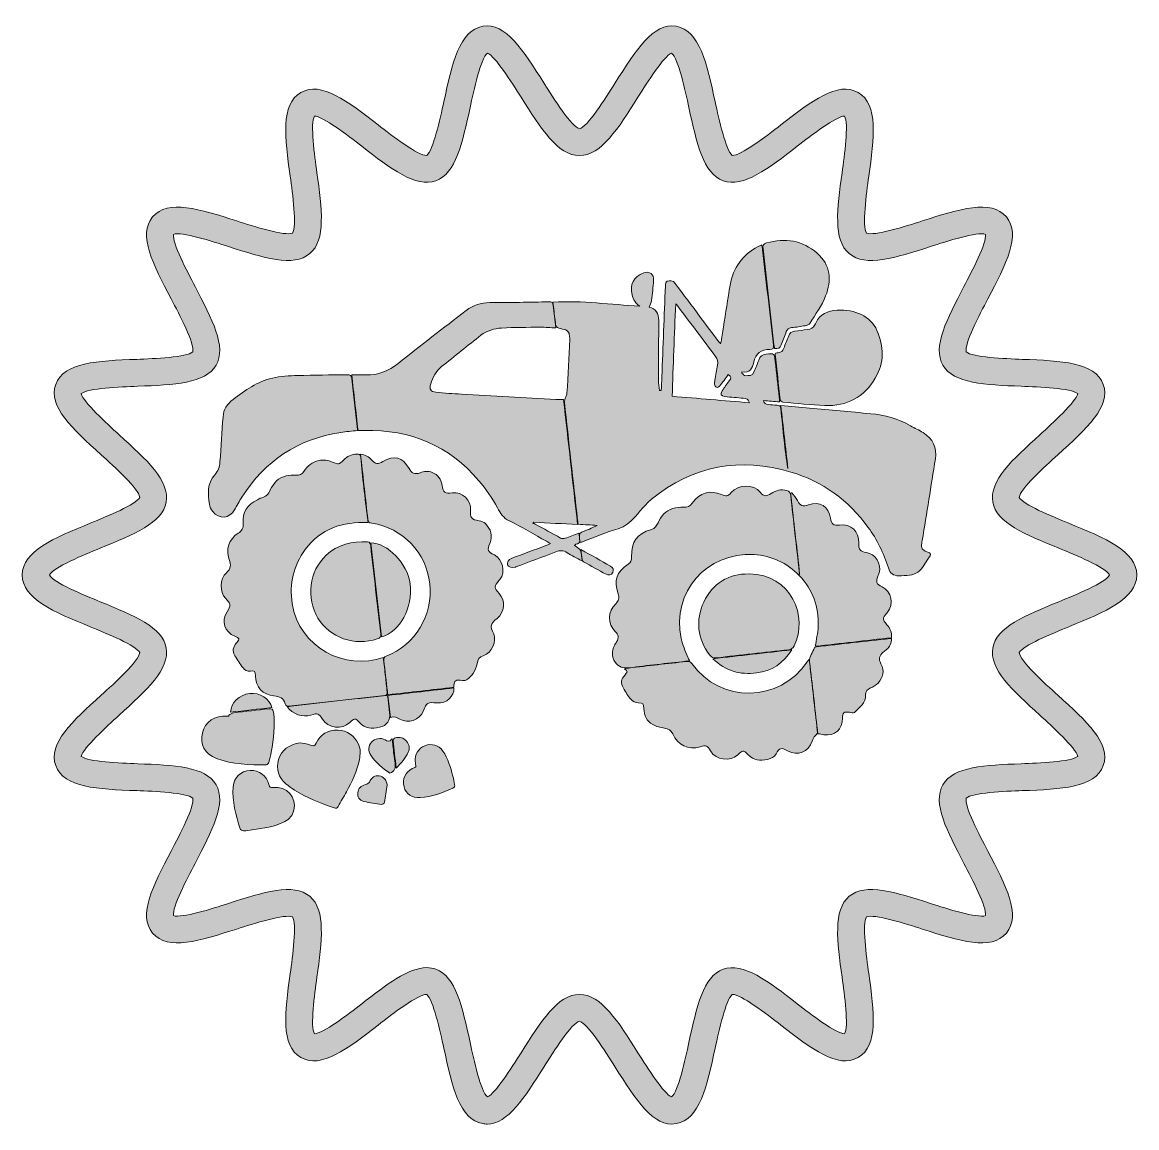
# Model space of a CAD drawing. Header units: inches. Extents: x 149 to 931, y -928 to -152.
import ezdxf

# ---------------------------------------------------------------- set-up
doc = ezdxf.new("R2010")
doc.units = ezdxf.units.IN
doc.header["$MEASUREMENT"] = 0
doc.layers.add('Layer 1', color=7, linetype='Continuous')

# ---------------------------------------------------------------- blocks, each defined once
blk = doc.blocks.new('block 3')
at = {"layer": 'Layer 1', "true_color": 0xe43b40}
h = blk.add_hatch(color=13, dxfattribs=at)
h.dxf.hatch_style = 2
edge = h.paths.add_edge_path()
edge.add_spline(control_points=[(676.93, -380.96), (676.79, -380.08), (676.62, -379.21), (676.52, -378.33), (673.97, -355.83), (671.47, -333.33), (668.84, -310.84), (668.57, -308.55), (669.01, -307.5), (671.34, -306.83), (684.45, -303.09), (696.53, -305.02), (706.84, -314.01), (716.29, -322.26), (717.08, -333.12), (712.82, -344.01), (710.13, -350.85), (705.57, -356.98), (701.68, -363.32), (701.15, -364.18), (699.67, -364.7), (698.54, -364.91), (695.32, -365.51), (692.06, -365.93), (688.8, -366.29), (686.94, -366.49), (685.84, -367.37), (685.19, -369.11), (684.05, -372.19), (682.74, -375.2), (681.61, -378.27), (680.81, -380.46), (679.4, -381.37), (676.93, -380.96)], knot_values=[0, 0, 0, 0, 1, 1, 1, 2, 2, 2, 3, 3, 3, 4, 4, 4, 5, 5, 5, 6, 6, 6, 7, 7, 7, 8, 8, 8, 9, 9, 9, 10, 10, 10, 11, 11, 11, 11], degree=3, periodic=1)
h = blk.add_hatch(color=13, dxfattribs=at)
h.dxf.hatch_style = 2
edge = h.paths.add_edge_path()
edge.add_spline(control_points=[(681.33, -421), (688.23, -421.62), (694.9, -422.2), (701.57, -422.81), (715.87, -424.11), (730.16, -425.42), (744.45, -426.73), (754.36, -427.63), (763.74, -430.3), (772.43, -435.24), (775.35, -436.9), (778.45, -438.24), (781.29, -440.01), (788.09, -444.26), (791.11, -450.49), (789.86, -458.44), (786.85, -477.55), (783.68, -496.63), (780.58, -515.73), (780.48, -516.38), (780.34, -517.02), (780.25, -517.67), (779.75, -521.23), (780.43, -522.37), (783.8, -523.64), (787.08, -524.89), (787.15, -525.32), (785.02, -528.22), (783.81, -529.87), (782.76, -531.64), (781.7, -533.39), (779.39, -537.21), (776.09, -539.59), (771.65, -540.14), (769.14, -540.46), (766.59, -540.55), (764.06, -540.57), (760.29, -540.59), (758.01, -538.64), (756.84, -535.07), (753.49, -524.79), (748.94, -515.09), (742.54, -506.33), (728.77, -487.5), (710.78, -474.34), (688.44, -467.7), (652.64, -457.05), (619.85, -463.06), (590.63, -486.7), (588.42, -488.49), (586.51, -490.68), (584.56, -492.78), (582.55, -494.95), (580.7, -497.25), (578.74, -499.46), (575.51, -503.1), (572.08, -506.05), (567.07, -507.54), (558.76, -510.01), (550.75, -513.49), (542.61, -516.53), (542.01, -516.76), (541.39, -516.92), (540.48, -517.22), (540.25, -515.24), (539.91, -513.47), (539.93, -511.7), (539.94, -511.1), (540.79, -510.25), (541.45, -509.98), (545.07, -508.47), (548.76, -507.11), (552.43, -505.15), (548.04, -504.91), (543.66, -504.67), (539.02, -504.42), (538.9, -503.35), (538.79, -502.39), (538.68, -501.43), (535.57, -473.87), (532.44, -446.32), (529.4, -418.75), (529.26, -417.55), (529.95, -416.24), (530.31, -414.99), (530.57, -414.06), (531.14, -413.15), (531.2, -412.22), (531.9, -399.7), (532.55, -387.17), (533.19, -374.65), (533.23, -374), (533.13, -373.34), (533.06, -372.69), (532.65, -368.98), (531.82, -368.08), (528.16, -367.29), (523.4, -366.27), (523.4, -366.27), (522.84, -361.32), (522.37, -357.09), (521.89, -352.86), (521.39, -348.44), (541.92, -347.09), (562.05, -350.21), (582.35, -351.19), (579.31, -349.33), (577.67, -346.64), (576.86, -343.3), (575.11, -336.09), (578.09, -330.42), (585.08, -327.87), (589.18, -326.38), (592.39, -328.7), (592.04, -333.05), (591.66, -337.79), (591.19, -342.53), (590.55, -347.24), (590.34, -348.83), (589.48, -350.33), (588.93, -351.86), (593.36, -352.94), (595.69, -356.23), (595.65, -361.39), (595.55, -375.33), (595.47, -389.27), (595.47, -403.21), (595.48, -405.6), (595.98, -407.99), (596.25, -410.39), (596.64, -410.37), (597.04, -410.35), (597.44, -410.33), (597.57, -407.17), (597.73, -404), (597.85, -400.83), (598.65, -379.52), (599.44, -358.21), (600.29, -336.9), (600.34, -335.75), (600.91, -333.72), (601.44, -333.65), (603.43, -333.38), (605.6, -332.99), (607.2, -335.18), (613, -343.13), (618.94, -350.98), (624.82, -358.87), (629.14, -364.65), (633.46, -370.44), (637.78, -376.22), (638.06, -376.59), (638.42, -376.92), (639.09, -377.64), (639.78, -373.43), (640.42, -369.61), (641.03, -365.79), (642.61, -356), (644.14, -346.19), (645.75, -336.4), (647.77, -324.14), (654.46, -315.22), (665.35, -309.37), (666.11, -308.96), (666.95, -308.69), (668.05, -308.24), (668.25, -309.52), (668.44, -310.47), (668.54, -311.42), (671.08, -333.76), (673.58, -356.11), (676.18, -378.45), (676.43, -380.62), (676, -381.75), (673.67, -381.68), (667.42, -381.5), (663.73, -384.33), (662.34, -390.59), (661.45, -394.63), (659.79, -398.5), (653.98, -397.37), (653.97, -397.63), (653.96, -397.9), (653.95, -398.16), (654.77, -398.87), (655.7, -400.27), (656.37, -400.16), (658.54, -399.77), (661.35, -400.53), (662.49, -397.54), (663.56, -394.7), (664.9, -391.96), (665.83, -389.07), (666.71, -386.37), (668.3, -385.16), (671.15, -384.89), (676.8, -384.34), (676.78, -384.2), (677.42, -389.89), (678.37, -398.37), (679.34, -406.85), (680.28, -415.33), (680.39, -416.28), (680.4, -417.24), (680.47, -418.42), (676.54, -418.12), (672.91, -417.84), (669.07, -417.54), (669.51, -419.67), (670.96, -420.02), (672.4, -420.2), (674.52, -420.47), (676.65, -420.66), (678.77, -420.74), (680.41, -420.8), (681.25, -421.32), (681.42, -423.14), (682.07, -430.49), (682.84, -437.83), (683.62, -445.16), (684.34, -451.84), (685.12, -458.51), (686.32, -465.14), (684.67, -450.52), (683.02, -435.9), (681.33, -421)], knot_values=[0, 0, 0, 0, 1, 1, 1, 2, 2, 2, 3, 3, 3, 4, 4, 4, 5, 5, 5, 6, 6, 6, 7, 7, 7, 8, 8, 8, 9, 9, 9, 10, 10, 10, 11, 11, 11, 12, 12, 12, 13, 13, 13, 14, 14, 14, 15, 15, 15, 16, 16, 16, 17, 17, 17, 18, 18, 18, 19, 19, 19, 20, 20, 20, 21, 21, 21, 22, 22, 22, 23, 23, 23, 24, 24, 24, 25, 25, 25, 26, 26, 26, 27, 27, 27, 28, 28, 28, 29, 29, 29, 30, 30, 30, 31, 31, 31, 32, 32, 32, 33, 33, 33, 34, 34, 34, 35, 35, 35, 36, 36, 36, 37, 37, 37, 38, 38, 38, 39, 39, 39, 40, 40, 40, 41, 41, 41, 42, 42, 42, 43, 43, 43, 44, 44, 44, 45, 45, 45, 46, 46, 46, 47, 47, 47, 48, 48, 48, 49, 49, 49, 50, 50, 50, 51, 51, 51, 52, 52, 52, 53, 53, 53, 54, 54, 54, 55, 55, 55, 56, 56, 56, 57, 57, 57, 58, 58, 58, 59, 59, 59, 60, 60, 60, 61, 61, 61, 62, 62, 62, 63, 63, 63, 64, 64, 64, 65, 65, 65, 66, 66, 66, 67, 67, 67, 68, 68, 68, 69, 69, 69, 70, 70, 70, 71, 71, 71, 72, 72, 72, 73, 73, 73, 74, 74, 74, 75, 75, 75, 75], degree=3, periodic=1)
edge = h.paths.add_edge_path()
edge.add_spline(control_points=[(644.42, -399.26), (642.4, -402), (640.54, -404.7), (638.49, -407.24), (637.99, -407.86), (636.71, -408.42), (636.07, -408.2), (635.44, -407.98), (634.97, -406.77), (634.8, -405.92), (634.64, -405.08), (634.9, -404.14), (635.05, -403.25), (635.64, -399.69), (636.07, -396.09), (636.92, -392.6), (637.51, -390.18), (636.9, -388.39), (635.48, -386.51), (626.65, -374.79), (617.89, -363.01), (609.1, -351.26), (608.75, -350.8), (608.3, -350.42), (607.52, -349.61), (606.67, -371.54), (605.85, -392.89), (605.02, -414.5), (623.27, -416.04), (641.25, -417.55), (659.46, -419.08), (657.88, -416.09), (657.77, -416.05), (655.01, -415.83), (650.68, -415.49), (646.34, -415.18), (642.03, -414.67), (639.14, -414.33), (638.6, -413.1), (640.16, -410.71), (641.73, -408.31), (643.27, -405.84), (645.18, -403.72), (646.83, -401.88), (646.7, -400.7), (644.42, -399.26)], knot_values=[0, 0, 0, 0, 1, 1, 1, 2, 2, 2, 3, 3, 3, 4, 4, 4, 5, 5, 5, 6, 6, 6, 7, 7, 7, 8, 8, 8, 9, 9, 9, 10, 10, 10, 11, 11, 11, 12, 12, 12, 13, 13, 13, 14, 14, 14, 15, 15, 15, 15], degree=3, periodic=1)
h = blk.add_hatch(color=13, dxfattribs=at)
h.dxf.hatch_style = 2
edge = h.paths.add_edge_path()
edge.add_spline(control_points=[(528.77, -416.67), (532.08, -445.94), (535.37, -475.08), (538.7, -504.52), (528.26, -503.99), (518.05, -503.47), (507.85, -502.95), (507.66, -503.22), (507.48, -503.49), (507.29, -503.75), (507.82, -503.9), (508.39, -503.94), (508.86, -504.2), (514.82, -507.48), (520.74, -510.85), (526.75, -514.05), (527.6, -514.51), (528.96, -514.53), (529.91, -514.22), (533.01, -513.21), (536.04, -511.96), (539.57, -510.62), (539.8, -512.63), (540.05, -514.36), (540.18, -516.1), (540.38, -518.81), (537.26, -517.66), (536.46, -519.24), (537.95, -520.42), (540.06, -521.32), (540.77, -522.86), (541.67, -524.82), (541.43, -527.3), (541.76, -530.17), (537.95, -528.07), (534.51, -526.4), (531.32, -524.34), (528.65, -522.62), (526.33, -522.52), (523.35, -523.71), (514.06, -527.44), (504.64, -530.8), (495.27, -534.3), (495.11, -534.36), (494.97, -534.44), (494.81, -534.49), (492.61, -535.24), (489.95, -534.46), (489.44, -532.9), (488.87, -531.19), (490.19, -529.08), (492.49, -528.22), (500.47, -525.22), (508.47, -522.26), (516.46, -519.28), (517.35, -518.94), (518.22, -518.56), (519.6, -518), (518.38, -517.25), (517.65, -516.77), (516.89, -516.35), (508.22, -511.52), (499.71, -506.33), (490.77, -502.05), (486.38, -499.95), (484.62, -496.71), (482.44, -492.83), (478.7, -486.15), (474.39, -479.65), (469.43, -473.81), (448.41, -449.07), (421.29, -437.81), (389.01, -438.54), (387.55, -438.57), (386.09, -438.59), (384.53, -438.61), (383.05, -425.51), (381.59, -412.59), (380.1, -399.42), (383.54, -399.46), (386.79, -399.47), (390.05, -399.54), (398.62, -399.73), (405.89, -396.85), (412.64, -391.44), (428.37, -378.82), (444.42, -366.59), (460.4, -354.28), (465.28, -350.53), (470.8, -348.71), (477.1, -348.72), (490.96, -348.73), (504.83, -348.43), (518.69, -348.17), (520.65, -348.13), (521.39, -348.74), (521.56, -350.74), (522, -355.88), (522.67, -360.99), (523.29, -366.47), (519.55, -366.29), (516.08, -365.96), (512.61, -365.99), (503.5, -366.08), (494.38, -366.06), (485.3, -366.61), (480.15, -366.92), (475.05, -368.31), (470.84, -371.62), (461.56, -378.92), (452.3, -386.24), (443.15, -393.69), (439.3, -396.83), (437.03, -401.15), (435.59, -405.87), (434.48, -409.53), (435.38, -411.27), (439.23, -411.69), (445.17, -412.34), (451.16, -412.62), (457.13, -412.97), (479.24, -414.24), (501.35, -415.48), (523.47, -416.71), (525.17, -416.8), (526.88, -416.69), (528.77, -416.67)], knot_values=[0, 0, 0, 0, 1, 1, 1, 2, 2, 2, 3, 3, 3, 4, 4, 4, 5, 5, 5, 6, 6, 6, 7, 7, 7, 8, 8, 8, 9, 9, 9, 10, 10, 10, 11, 11, 11, 12, 12, 12, 13, 13, 13, 14, 14, 14, 15, 15, 15, 16, 16, 16, 17, 17, 17, 18, 18, 18, 19, 19, 19, 20, 20, 20, 21, 21, 21, 22, 22, 22, 23, 23, 23, 24, 24, 24, 25, 25, 25, 26, 26, 26, 27, 27, 27, 28, 28, 28, 29, 29, 29, 30, 30, 30, 31, 31, 31, 32, 32, 32, 33, 33, 33, 34, 34, 34, 35, 35, 35, 36, 36, 36, 37, 37, 37, 38, 38, 38, 39, 39, 39, 40, 40, 40, 41, 41, 41, 42, 42, 42, 42], degree=3, periodic=1)
h = blk.add_hatch(color=13, dxfattribs=at)
h.dxf.hatch_style = 2
edge = h.paths.add_edge_path()
edge.add_spline(control_points=[(677.52, -384.27), (678.23, -384.12), (678.86, -383.91), (679.5, -383.88), (681.57, -383.78), (682.72, -382.72), (683.41, -380.78), (684.45, -377.84), (685.77, -375.01), (686.85, -372.09), (687.58, -370.08), (688.87, -369.06), (691, -368.83), (694.01, -368.51), (697.01, -367.96), (700.02, -367.65), (702.34, -367.4), (704.03, -366.34), (705.16, -364.34), (705.41, -363.91), (705.76, -363.53), (705.95, -363.09), (708.82, -356.52), (714.22, -354.55), (720.94, -354.07), (733.43, -353.17), (744.42, -358.37), (748.86, -368.36), (753.84, -379.57), (754, -390.92), (747.69, -401.68), (739.82, -415.1), (727.74, -421.57), (712.26, -421), (702.44, -420.64), (692.65, -419.51), (682.85, -418.61), (682.16, -418.55), (681.06, -417.63), (680.98, -417.02), (679.69, -406.35), (678.53, -395.67), (677.35, -384.99), (677.33, -384.84), (677.42, -384.68), (677.52, -384.27)], knot_values=[0, 0, 0, 0, 1, 1, 1, 2, 2, 2, 3, 3, 3, 4, 4, 4, 5, 5, 5, 6, 6, 6, 7, 7, 7, 8, 8, 8, 9, 9, 9, 10, 10, 10, 11, 11, 11, 12, 12, 12, 13, 13, 13, 14, 14, 14, 15, 15, 15, 15], degree=3, periodic=1)
h = blk.add_hatch(color=13, dxfattribs=at)
h.dxf.hatch_style = 2
edge = h.paths.add_edge_path()
edge.add_spline(control_points=[(384.24, -438.53), (380.07, -439), (376.25, -439.3), (372.46, -439.88), (342.37, -444.45), (319.25, -459.7), (302.98, -485.37), (301.14, -488.27), (299.45, -491.27), (297.81, -494.29), (294.46, -500.46), (286.74, -501.09), (282.55, -495.38), (281.47, -493.89), (280.37, -492.12), (280.14, -490.37), (279.2, -483.11), (278.44, -475.78), (283.93, -469.68), (286.28, -467.06), (287.4, -464.04), (287.61, -460.53), (288.24, -449.98), (288.96, -439.43), (289.74, -428.89), (290.12, -423.77), (292.57, -419.82), (296.74, -416.74), (305.28, -410.43), (313.9, -404.11), (324.41, -401.71), (330.18, -400.39), (336.26, -400.12), (342.21, -399.92), (353.76, -399.54), (365.33, -399.6), (376.89, -399.36), (379.13, -399.31), (379.97, -399.95), (380.21, -402.29), (381.34, -413.47), (382.67, -424.63), (383.94, -435.8), (384.03, -436.61), (384.12, -437.41), (384.24, -438.53)], knot_values=[0, 0, 0, 0, 1, 1, 1, 2, 2, 2, 3, 3, 3, 4, 4, 4, 5, 5, 5, 6, 6, 6, 7, 7, 7, 8, 8, 8, 9, 9, 9, 10, 10, 10, 11, 11, 11, 12, 12, 12, 13, 13, 13, 14, 14, 14, 15, 15, 15, 15], degree=3, periodic=1)
h = blk.add_hatch(color=13, dxfattribs=at)
h.dxf.hatch_style = 2
edge = h.paths.add_edge_path()
edge.add_spline(control_points=[(402.26, -597.94), (402.79, -602.6), (403.29, -606.98), (403.78, -611.37), (404.19, -614.96), (404.54, -618.55), (405.02, -622.13), (405.22, -623.64), (404.89, -624.34), (403.22, -624.53), (380.79, -627.02), (358.36, -629.56), (335.94, -632.13), (334.49, -632.3), (333.74, -631.76), (333.39, -630.51), (332.28, -626.48), (329.52, -625.17), (325.51, -624.89), (317.73, -624.33), (312.68, -618.65), (312.5, -610.86), (312.43, -607.73), (311.87, -607.16), (308.94, -607.44), (306.77, -607.65), (304.98, -606.95), (303.76, -605.25), (301.74, -602.46), (299.72, -599.65), (298.04, -596.66), (296.12, -593.25), (296.63, -590.63), (299.25, -587.65), (301.55, -585.03), (301.4, -584.46), (298.07, -583.06), (290.71, -579.96), (288.36, -572.64), (292.56, -565.89), (295.45, -561.25), (295.33, -560.19), (291.49, -556.34), (287.26, -552.12), (287.39, -542.66), (292.12, -538.4), (295.2, -535.62), (295.55, -532.89), (294.11, -529.21), (291.4, -522.29), (293.97, -514.62), (300.28, -510.72), (303.05, -509.01), (304.18, -507.03), (303.9, -503.68), (303.26, -496), (306.75, -490.6), (314, -487.14), (314.8, -486.75), (315.54, -486.1), (316.38, -485.95), (319.73, -485.35), (321.6, -483.23), (322.93, -480.26), (325.15, -475.3), (328.68, -471.64), (334.13, -470.39), (336.33, -469.89), (338.71, -469.7), (340.95, -469.96), (343.56, -470.25), (345.18, -469.3), (346.48, -467.24), (348.96, -463.33), (352.41, -460.71), (356.96, -459.65), (360.28, -458.87), (363.46, -459.37), (366.56, -460.73), (370.64, -462.53), (371.33, -462.43), (374.3, -459.28), (376.88, -456.56), (380.04, -455.33), (383.7, -455.04), (385.43, -454.9), (386.22, -455.4), (386.39, -457.24), (387.03, -464.34), (387.74, -471.44), (388.54, -478.52), (389.36, -485.77), (390.32, -493), (391.21, -500.24), (391.32, -501.12), (391.41, -501.99), (391.53, -503.08), (373.68, -502.53), (358.35, -507.34), (347.47, -522.09), (339.13, -533.41), (336.11, -546.03), (338.31, -559.99), (343.23, -591.32), (375.46, -607.25), (402.26, -597.94)], knot_values=[0, 0, 0, 0, 1, 1, 1, 2, 2, 2, 3, 3, 3, 4, 4, 4, 5, 5, 5, 6, 6, 6, 7, 7, 7, 8, 8, 8, 9, 9, 9, 10, 10, 10, 11, 11, 11, 12, 12, 12, 13, 13, 13, 14, 14, 14, 15, 15, 15, 16, 16, 16, 17, 17, 17, 18, 18, 18, 19, 19, 19, 20, 20, 20, 21, 21, 21, 22, 22, 22, 23, 23, 23, 24, 24, 24, 25, 25, 25, 26, 26, 26, 27, 27, 27, 28, 28, 28, 29, 29, 29, 30, 30, 30, 31, 31, 31, 32, 32, 32, 33, 33, 33, 34, 34, 34, 35, 35, 35, 35], degree=3, periodic=1)
h = blk.add_hatch(color=13, dxfattribs=at)
h.dxf.hatch_style = 2
edge = h.paths.add_edge_path()
edge.add_spline(control_points=[(386.25, -455.24), (389.65, -455.65), (392.04, -457.04), (394.07, -459.21), (397.03, -462.37), (398.27, -462.51), (401.94, -460.26), (409.69, -455.52), (416, -457.22), (420.36, -465.23), (422.34, -468.87), (424, -469.56), (428.04, -468.22), (430.93, -467.26), (433.78, -466.8), (436.68, -468.03), (440.62, -469.7), (442.92, -472.68), (443.52, -476.92), (444.27, -482.2), (445.53, -483.13), (450.9, -482.29), (457.46, -481.25), (464.2, -487.72), (463.47, -494.37), (462.91, -499.5), (464.42, -501.22), (469.48, -501.88), (471.06, -502.09), (472.93, -502.81), (473.99, -503.94), (477.72, -507.88), (479.42, -512.4), (477.03, -517.86), (475.05, -522.37), (475.74, -523.82), (480.24, -525.93), (486.06, -528.66), (488.22, -538.13), (484.14, -543.1), (483.93, -543.35), (483.7, -543.58), (483.48, -543.83), (479.99, -547.94), (480, -548.99), (483.61, -552.99), (488.19, -558.07), (487.54, -566.18), (482.22, -570.48), (477.37, -574.39), (477.06, -575.76), (479.75, -581.34), (482.11, -586.24), (478.33, -594.75), (472.75, -596.54), (469.73, -597.5), (468.48, -599.08), (468.13, -602.28), (467.88, -604.65), (466.51, -607), (465.24, -609.12), (464.29, -610.7), (462.82, -612.05), (461.33, -613.17), (460.41, -613.85), (458.94, -614.35), (457.86, -614.16), (452.84, -613.25), (452.16, -613.67), (451.66, -618.88), (436.39, -620.61), (421.09, -622.34), (405.48, -624.1), (405.35, -623.35), (405.18, -622.58), (405.09, -621.81), (404.26, -614.55), (403.48, -607.29), (402.59, -600.04), (402.39, -598.43), (402.64, -597.61), (404.35, -596.95), (424.67, -589.18), (437.32, -568.11), (434.92, -546.2), (432.53, -524.28), (415.95, -506.93), (394.09, -503.64), (392.13, -503.34), (391.56, -502.64), (391.36, -500.78), (389.82, -486.51), (388.18, -472.25), (386.56, -457.99), (386.47, -457.18), (386.38, -456.38), (386.25, -455.24)], knot_values=[0, 0, 0, 0, 1, 1, 1, 2, 2, 2, 3, 3, 3, 4, 4, 4, 5, 5, 5, 6, 6, 6, 7, 7, 7, 8, 8, 8, 9, 9, 9, 10, 10, 10, 11, 11, 11, 12, 12, 12, 13, 13, 13, 14, 14, 14, 15, 15, 15, 16, 16, 16, 17, 17, 17, 18, 18, 18, 19, 19, 19, 20, 20, 20, 21, 21, 21, 22, 22, 22, 23, 23, 23, 24, 24, 24, 25, 25, 25, 26, 26, 26, 27, 27, 27, 28, 28, 28, 29, 29, 29, 30, 30, 30, 31, 31, 31, 32, 32, 32, 32], degree=3, periodic=1)
h = blk.add_hatch(color=13, dxfattribs=at)
h.dxf.hatch_style = 2
edge = h.paths.add_edge_path()
edge.add_spline(control_points=[(694.29, -540.44), (685.59, -531.44), (674.92, -526.42), (662.51, -525.7), (629.1, -523.77), (604.75, -551.88), (611.36, -584.71), (612.25, -589.15), (614.4, -593.34), (616, -597.62), (616.3, -598.45), (616.77, -599.21), (617.32, -600.29), (616.15, -600.42), (615.27, -600.52), (614.39, -600.62), (601.18, -602.11), (587.94, -603.46), (574.76, -605.18), (570.47, -605.74), (567.34, -604.63), (565.03, -601.14), (562.55, -597.39), (562.47, -593.46), (564.56, -589.49), (565.01, -588.62), (565.61, -587.82), (566.09, -586.96), (567.75, -583.98), (567.47, -582.01), (565.08, -579.67), (559.67, -574.36), (559.79, -565.4), (565.41, -560.2), (567.6, -558.18), (568.15, -555.99), (567.19, -553.13), (564.02, -543.67), (565.92, -538.12), (574.15, -532.39), (575.92, -531.15), (576.68, -529.57), (576.61, -527.38), (576.27, -516.51), (580.15, -511.12), (590.5, -508), (592.95, -507.26), (594.21, -505.48), (595.2, -503.32), (597.32, -498.67), (600.36, -494.8), (605.41, -493.29), (607.86, -492.56), (610.57, -492.36), (613.14, -492.45), (615.81, -492.56), (617.68, -491.83), (619.21, -489.62), (624.45, -482.04), (631.32, -480.06), (639.77, -483.54), (643.04, -484.88), (644.19, -484.85), (646.52, -482.15), (651.47, -476.4), (662.1, -475.86), (667.03, -482.08), (669.35, -485), (671.18, -484.95), (674.55, -482.74), (677.94, -480.5), (681.52, -479.56), (685.53, -480.7), (687.19, -481.17), (688.08, -482.06), (688.29, -483.94), (690.25, -501.89), (692.31, -519.83), (694.32, -537.78), (694.42, -538.66), (694.32, -539.57), (694.31, -540.47), (694.31, -540.47), (694.29, -540.44), (694.29, -540.44)], knot_values=[0, 0, 0, 0, 1, 1, 1, 2, 2, 2, 3, 3, 3, 4, 4, 4, 5, 5, 5, 6, 6, 6, 7, 7, 7, 8, 8, 8, 9, 9, 9, 10, 10, 10, 11, 11, 11, 12, 12, 12, 13, 13, 13, 14, 14, 14, 15, 15, 15, 16, 16, 16, 17, 17, 17, 18, 18, 18, 19, 19, 19, 20, 20, 20, 21, 21, 21, 22, 22, 22, 23, 23, 23, 24, 24, 24, 25, 25, 25, 26, 26, 26, 27, 27, 27, 28, 28, 28, 28], degree=3, periodic=1)
h = blk.add_hatch(color=13, dxfattribs=at)
h.dxf.hatch_style = 2
edge = h.paths.add_edge_path()
edge.add_spline(control_points=[(694.31, -540.47), (694.3, -539.08), (694.41, -537.68), (694.25, -536.31), (692.36, -519.27), (690.42, -502.24), (688.49, -485.2), (688.4, -484.34), (688.3, -483.47), (688.2, -482.61), (688.46, -482.48), (688.72, -482.35), (688.99, -482.21), (690.34, -484.06), (691.87, -485.81), (693.02, -487.79), (695.13, -491.41), (696.74, -492.13), (700.67, -490.75), (708.67, -487.96), (715.08, -491.84), (716.19, -500.16), (716.73, -504.23), (718.43, -505.52), (722.55, -504.97), (730.59, -503.91), (736.51, -509.46), (736.03, -517.62), (735.77, -522.02), (737.17, -523.74), (741.38, -524.24), (747.63, -524.98), (752.32, -532.49), (750.3, -538.54), (750.04, -539.32), (749.71, -540.07), (749.42, -540.84), (747.9, -544.94), (748.43, -546.26), (752.42, -548.23), (759.02, -551.51), (760.95, -560.49), (756.27, -566.19), (756.06, -566.44), (755.85, -566.7), (755.64, -566.95), (752.68, -570.65), (752.58, -571.31), (755.8, -574.9), (758.13, -577.49), (759.39, -580.32), (759.13, -584.03), (741.2, -586.06), (723.26, -588.08), (705.55, -590.09), (706.24, -585.43), (707.35, -580.77), (707.56, -576.07), (708.18, -562.38), (703.87, -550.39), (694.29, -540.44), (694.29, -540.44), (694.31, -540.47), (694.31, -540.47)], knot_values=[0, 0, 0, 0, 1, 1, 1, 2, 2, 2, 3, 3, 3, 4, 4, 4, 5, 5, 5, 6, 6, 6, 7, 7, 7, 8, 8, 8, 9, 9, 9, 10, 10, 10, 11, 11, 11, 12, 12, 12, 13, 13, 13, 14, 14, 14, 15, 15, 15, 16, 16, 16, 17, 17, 17, 18, 18, 18, 19, 19, 19, 20, 20, 20, 21, 21, 21, 21], degree=3, periodic=1)
h = blk.add_hatch(color=13, dxfattribs=at)
h.dxf.hatch_style = 2
edge = h.paths.add_edge_path()
edge.add_spline(control_points=[(396.89, -550.43), (398.05, -560.7), (399.15, -570.97), (400.43, -581.22), (400.69, -583.38), (400.05, -584.23), (398.04, -584.89), (382.09, -590.16), (364.8, -584.12), (356.34, -570.22), (347.85, -556.27), (350.25, -537.26), (362.09, -526.13), (370.26, -518.44), (380.29, -516.19), (391.2, -516.82), (392.98, -516.92), (393.24, -517.94), (393.4, -519.38), (394.54, -529.74), (395.72, -540.08), (396.89, -550.43)], knot_values=[0, 0, 0, 0, 1, 1, 1, 2, 2, 2, 3, 3, 3, 4, 4, 4, 5, 5, 5, 6, 6, 6, 7, 7, 7, 7], degree=3, periodic=1)
h = blk.add_hatch(color=13, dxfattribs=at)
h.dxf.hatch_style = 2
edge = h.paths.add_edge_path()
edge.add_spline(control_points=[(400.9, -583.4), (398.41, -561.44), (395.93, -539.49), (393.45, -517.53), (405.11, -517.35), (419.37, -532.16), (421.18, -546.22), (423.31, -562.69), (413.81, -580.21), (400.9, -583.4)], knot_values=[0, 0, 0, 0, 1, 1, 1, 2, 2, 2, 3, 3, 3, 3], degree=3, periodic=1)
h = blk.add_hatch(color=13, dxfattribs=at)
h.dxf.hatch_style = 2
edge = h.paths.add_edge_path()
edge.add_spline(control_points=[(541.03, -522.12), (548.32, -526.21), (555.12, -529.94), (561.81, -533.84), (563.34, -534.73), (564.35, -536.39), (563.33, -538.25), (562.29, -540.14), (560.44, -540.42), (558.65, -539.46), (553.3, -536.62), (548.02, -533.67), (542.75, -530.69), (542.29, -530.43), (541.94, -529.68), (541.85, -529.1), (541.53, -527.01), (541.34, -524.89), (541.03, -522.12)], knot_values=[0, 0, 0, 0, 1, 1, 1, 2, 2, 2, 3, 3, 3, 4, 4, 4, 5, 5, 5, 6, 6, 6, 6], degree=3, periodic=1)
h = blk.add_hatch(color=13, dxfattribs=at)
h.dxf.hatch_style = 2
edge = h.paths.add_edge_path()
edge.add_spline(control_points=[(661.38, -595.31), (652.9, -596.27), (644.42, -597.16), (635.96, -598.24), (633.89, -598.51), (632.6, -597.94), (631.4, -596.32), (622.79, -584.65), (621.27, -572), (627.27, -558.98), (633.4, -545.68), (644.7, -539.16), (659.04, -539.25), (688.65, -539.45), (700.85, -569.32), (690.65, -589.73), (689.8, -591.44), (688.79, -592.29), (686.8, -592.49), (678.32, -593.33), (669.85, -594.36), (661.38, -595.31)], knot_values=[0, 0, 0, 0, 1, 1, 1, 2, 2, 2, 3, 3, 3, 4, 4, 4, 5, 5, 5, 6, 6, 6, 7, 7, 7, 7], degree=3, periodic=1)
h = blk.add_hatch(color=13, dxfattribs=at)
h.dxf.hatch_style = 2
edge = h.paths.add_edge_path()
edge.add_spline(control_points=[(759.09, -584.69), (758.91, -587.83), (757.96, -590.42), (755.57, -592.37), (754.81, -592.99), (754.01, -593.57), (753.28, -594.22), (750.42, -596.78), (749.78, -598.93), (751.63, -602.29), (754.48, -607.45), (752.92, -611.86), (749.59, -615.87), (748.3, -617.41), (746.28, -618.52), (744.39, -619.34), (742.16, -620.3), (740.82, -621.57), (740.89, -624.07), (741.06, -629.97), (736.57, -632.99), (732.98, -636.47), (732.38, -637.05), (730.65, -636.69), (729.51, -636.44), (725.92, -635.65), (724.39, -636.87), (724.57, -640.55), (724.97, -648.26), (719.12, -653.44), (711.47, -652.15), (710.19, -651.94), (708.91, -651.73), (707.4, -651.48), (707.28, -650.69), (707.1, -649.83), (707.01, -648.96), (705.19, -632.98), (703.45, -616.99), (701.54, -601.03), (701.07, -597.05), (703.92, -594.37), (704.87, -590.96), (704.95, -590.66), (705.86, -590.48), (706.4, -590.42), (723.6, -588.46), (740.8, -586.53), (758, -584.6), (758.24, -584.57), (758.48, -584.64), (759.09, -584.69)], knot_values=[0, 0, 0, 0, 1, 1, 1, 2, 2, 2, 3, 3, 3, 4, 4, 4, 5, 5, 5, 6, 6, 6, 7, 7, 7, 8, 8, 8, 9, 9, 9, 10, 10, 10, 11, 11, 11, 12, 12, 12, 13, 13, 13, 14, 14, 14, 15, 15, 15, 16, 16, 16, 17, 17, 17, 17], degree=3, periodic=1)
h = blk.add_hatch(color=13, dxfattribs=at)
h.dxf.hatch_style = 2
edge = h.paths.add_edge_path()
edge.add_spline(control_points=[(633.69, -598.78), (652.3, -596.67), (670.45, -594.62), (689.09, -592.52), (683.13, -602.05), (675.04, -607.5), (664.3, -608.79), (652.75, -610.17), (642.44, -607.58), (633.69, -598.78)], knot_values=[0, 0, 0, 0, 1, 1, 1, 2, 2, 2, 3, 3, 3, 3], degree=3, periodic=1)
h = blk.add_hatch(color=13, dxfattribs=at)
h.dxf.hatch_style = 2
edge = h.paths.add_edge_path()
edge.add_spline(control_points=[(701.14, -599.24), (701.36, -600.57), (701.51, -601.28), (701.59, -602), (703.38, -617.73), (705.14, -633.47), (706.96, -649.2), (707.14, -650.78), (707, -651.87), (705.53, -652.95), (704.47, -653.74), (703.85, -655.33), (703.39, -656.69), (700.76, -664.47), (693.14, -667.5), (686.05, -663.51), (681.67, -661.04), (680.45, -661.31), (678.01, -665.61), (676.65, -667.99), (674.49, -668.88), (672.02, -669.46), (666.86, -670.67), (662.22, -670.37), (658.23, -666.16), (655.02, -662.77), (654.57, -662.96), (651.08, -666.28), (645.75, -671.36), (635.78, -669.94), (632.03, -663.57), (629.76, -659.72), (628.95, -659.4), (624.68, -660.65), (616.39, -663.09), (608.9, -659.56), (605.43, -651.54), (604.34, -649.02), (602.44, -647.94), (599.76, -647.5), (596.9, -647.02), (593.87, -646.46), (591.39, -645.08), (587.13, -642.72), (585.41, -638.54), (585.16, -633.74), (584.97, -630.05), (584.71, -630.14), (581.2, -629.86), (579.45, -629.72), (577.36, -628.71), (576.21, -627.4), (574.11, -625.03), (572.45, -622.23), (570.87, -619.46), (568.75, -615.75), (569.11, -613.24), (571.98, -610.07), (573.24, -608.68), (574.51, -607.44), (571.62, -605.79), (573.01, -605.57), (573.79, -605.41), (574.56, -605.32), (588.1, -603.78), (601.64, -602.27), (615.17, -600.69), (616.76, -600.51), (617.78, -600.71), (618.83, -602.21), (638.58, -630.3), (680.8, -629.67), (699.78, -601.05), (700.09, -600.6), (700.44, -600.18), (701.14, -599.24)], knot_values=[0, 0, 0, 0, 1, 1, 1, 2, 2, 2, 3, 3, 3, 4, 4, 4, 5, 5, 5, 6, 6, 6, 7, 7, 7, 8, 8, 8, 9, 9, 9, 10, 10, 10, 11, 11, 11, 12, 12, 12, 13, 13, 13, 14, 14, 14, 15, 15, 15, 16, 16, 16, 17, 17, 17, 18, 18, 18, 19, 19, 19, 20, 20, 20, 21, 21, 21, 22, 22, 22, 23, 23, 23, 24, 24, 24, 25, 25, 25, 25], degree=3, periodic=1)
h = blk.add_hatch(color=13, dxfattribs=at)
h.dxf.hatch_style = 2
edge = h.paths.add_edge_path()
edge.add_spline(control_points=[(295.05, -636.39), (295.15, -629.8), (301.01, -624.16), (308.51, -623.25), (315.41, -622.42), (322.52, -626.83), (324.11, -633.11), (314.46, -634.2), (304.84, -635.28), (295.05, -636.39)], knot_values=[0, 0, 0, 0, 1, 1, 1, 2, 2, 2, 3, 3, 3, 3], degree=3, periodic=1)
h = blk.add_hatch(color=13, dxfattribs=at)
h.dxf.hatch_style = 2
edge = h.paths.add_edge_path()
edge.add_spline(control_points=[(334.82, -632.41), (335.92, -632.28), (336.73, -632.19), (337.53, -632.1), (359.06, -629.67), (380.59, -627.23), (402.12, -624.8), (405.25, -624.45), (405.25, -624.45), (405.62, -627.69), (405.97, -630.71), (406.31, -633.73), (406.65, -636.75), (407.27, -642.26), (404.95, -645.68), (399.56, -646.94), (394.27, -648.18), (389.4, -647.95), (385.38, -643.41), (382.72, -640.4), (381.63, -640.63), (378.74, -643.5), (373.38, -648.82), (363.46, -647.63), (359.48, -641.19), (356.96, -637.1), (356.17, -636.82), (351.48, -638.34), (345.59, -640.26), (338.22, -637.75), (334.82, -632.41)], knot_values=[0, 0, 0, 0, 1, 1, 1, 2, 2, 2, 3, 3, 3, 4, 4, 4, 5, 5, 5, 6, 6, 6, 7, 7, 7, 8, 8, 8, 9, 9, 9, 10, 10, 10, 10], degree=3, periodic=1)
h = blk.add_hatch(color=13, dxfattribs=at)
h.dxf.hatch_style = 2
edge = h.paths.add_edge_path()
edge.add_spline(control_points=[(407.3, -640.04), (406.7, -634.72), (406.13, -629.7), (405.55, -624.56), (421.07, -622.81), (436.44, -621.07), (451.81, -619.33), (452.27, -625.25), (446.49, -630.42), (440.18, -629.87), (432.97, -629.25), (432.97, -629.25), (430.21, -635.75), (427.55, -641.99), (419.89, -644.59), (413.89, -641.28), (411.89, -640.18), (409.94, -638.78), (407.3, -640.04)], knot_values=[0, 0, 0, 0, 1, 1, 1, 2, 2, 2, 3, 3, 3, 4, 4, 4, 5, 5, 5, 6, 6, 6, 6], degree=3, periodic=1)
h = blk.add_hatch(color=13, dxfattribs=at)
h.dxf.hatch_style = 2
edge = h.paths.add_edge_path()
edge.add_spline(control_points=[(293.72, -638.37), (294.86, -637.84), (295.97, -636.98), (297.16, -636.83), (305.46, -635.79), (313.78, -634.96), (322.08, -633.92), (324.09, -633.67), (324.84, -634.25), (325.13, -636.23), (326.53, -645.71), (325.16, -655.02), (323.54, -664.32), (323.12, -666.75), (322.66, -669.17), (321.99, -671.53), (321.78, -672.25), (320.79, -673.27), (320.15, -673.28), (308.33, -673.36), (296.49, -673.14), (285.27, -668.83), (276.69, -665.54), (273.25, -659.01), (275.25, -650.79), (277.14, -643.01), (283.89, -638.44), (292.53, -639.12), (292.93, -639.15), (293.34, -639.17), (293.75, -639.2), (293.74, -638.92), (293.73, -638.64), (293.72, -638.37)], knot_values=[0, 0, 0, 0, 1, 1, 1, 2, 2, 2, 3, 3, 3, 4, 4, 4, 5, 5, 5, 6, 6, 6, 7, 7, 7, 8, 8, 8, 9, 9, 9, 10, 10, 10, 11, 11, 11, 11], degree=3, periodic=1)
h = blk.add_hatch(color=13, dxfattribs=at)
h.dxf.hatch_style = 2
edge = h.paths.add_edge_path()
edge.add_spline(control_points=[(343.96, -657.79), (345.6, -658.15), (348.48, -658.44), (351.1, -659.43), (353.16, -660.21), (354.03, -660.26), (355.13, -658.04), (358.17, -651.9), (363.31, -648.81), (370.24, -649.01), (377.16, -649.22), (381.95, -652.68), (384.87, -658.88), (386.5, -662.34), (386.16, -665.93), (385.44, -669.5), (383.8, -677.62), (380.29, -685.03), (376.41, -692.27), (374.54, -695.74), (372.44, -699.07), (370.54, -702.52), (369.87, -703.73), (369.22, -704.07), (367.82, -703.59), (358.11, -700.23), (348.56, -696.53), (339.85, -691.01), (337.78, -689.7), (335.81, -688.2), (333.92, -686.63), (328.49, -682.11), (326.78, -676.3), (328.79, -669.62), (330.84, -662.81), (335.83, -659.21), (343.96, -657.79)], knot_values=[0, 0, 0, 0, 1, 1, 1, 2, 2, 2, 3, 3, 3, 4, 4, 4, 5, 5, 5, 6, 6, 6, 7, 7, 7, 8, 8, 8, 9, 9, 9, 10, 10, 10, 11, 11, 11, 12, 12, 12, 12], degree=3, periodic=1)
h = blk.add_hatch(color=13, dxfattribs=at)
h.dxf.hatch_style = 2
edge = h.paths.add_edge_path()
edge.add_spline(control_points=[(408.6, -655.67), (408.75, -657.02), (408.9, -658.37), (409.05, -659.72), (409.52, -663.88), (409.75, -668.08), (410.54, -672.17), (411.2, -675.6), (410.01, -677.66), (406.9, -679.21), (401.9, -675.66), (396.88, -671.99), (393.43, -666.63), (391.36, -663.42), (391.66, -659.97), (394.05, -657.34), (396.32, -654.86), (400.5, -654.04), (403.54, -655.7), (405.18, -656.6), (406.6, -657.91), (408.18, -655.01), (408.32, -655.23), (408.46, -655.45), (408.6, -655.67)], knot_values=[0, 0, 0, 0, 1, 1, 1, 2, 2, 2, 3, 3, 3, 4, 4, 4, 5, 5, 5, 6, 6, 6, 7, 7, 7, 8, 8, 8, 8], degree=3, periodic=1)
h = blk.add_hatch(color=13, dxfattribs=at)
h.dxf.hatch_style = 2
edge = h.paths.add_edge_path()
edge.add_spline(control_points=[(411.3, -675.68), (410.51, -668.71), (409.75, -662.46), (409.18, -656.19), (409.12, -655.6), (410.08, -654.5), (410.75, -654.32), (413.76, -653.53), (416.46, -654.3), (418.52, -656.69), (420.5, -658.99), (421.02, -661.66), (419.78, -664.47), (417.94, -668.65), (414.91, -671.94), (411.3, -675.68)], knot_values=[0, 0, 0, 0, 1, 1, 1, 2, 2, 2, 3, 3, 3, 4, 4, 4, 5, 5, 5, 5], degree=3, periodic=1)
h = blk.add_hatch(color=13, dxfattribs=at)
h.dxf.hatch_style = 2
edge = h.paths.add_edge_path()
edge.add_spline(control_points=[(425.15, -674.77), (425.01, -673.49), (424.86, -672.28), (424.73, -671.06), (424.19, -666.14), (426.88, -661.67), (431.41, -659.92), (436.21, -658.07), (441.15, -659.45), (444.05, -663.61), (447.78, -668.96), (449.47, -675.15), (451.09, -681.34), (451.59, -683.24), (451.88, -685.19), (452.33, -687.1), (452.64, -688.43), (452.26, -689.23), (450.96, -689.79), (443.64, -692.95), (436.25, -695.81), (428.17, -696.35), (422.53, -696.73), (418.22, -693.9), (416.8, -688.7), (415.4, -683.54), (417.78, -678.32), (422.63, -675.95), (423.43, -675.56), (424.25, -675.19), (425.15, -674.77)], knot_values=[0, 0, 0, 0, 1, 1, 1, 2, 2, 2, 3, 3, 3, 4, 4, 4, 5, 5, 5, 6, 6, 6, 7, 7, 7, 8, 8, 8, 9, 9, 9, 10, 10, 10, 10], degree=3, periodic=1)
h = blk.add_hatch(color=13, dxfattribs=at)
h.dxf.hatch_style = 2
edge = h.paths.add_edge_path()
edge.add_spline(control_points=[(310.26, -719.01), (308.23, -719.24), (306.19, -719.63), (304.16, -719.62), (303.33, -719.62), (301.98, -718.94), (301.77, -718.28), (298.79, -708.64), (295.97, -698.95), (296.85, -688.66), (297.42, -682.11), (302.14, -677.63), (308.82, -677.21), (314.85, -676.82), (320.74, -681.22), (321.92, -687.23), (322.31, -689.18), (323.09, -689.5), (324.93, -689.27), (334.37, -688.09), (341.67, -696.19), (339.46, -705.27), (338.59, -708.85), (336.43, -711.35), (333.2, -713.05), (326.02, -716.82), (318.14, -717.91), (310.26, -719.01)], knot_values=[0, 0, 0, 0, 1, 1, 1, 2, 2, 2, 3, 3, 3, 4, 4, 4, 5, 5, 5, 6, 6, 6, 7, 7, 7, 8, 8, 8, 9, 9, 9, 9], degree=3, periodic=1)
h = blk.add_hatch(color=13, dxfattribs=at)
h.dxf.hatch_style = 2
edge = h.paths.add_edge_path()
edge.add_spline(control_points=[(405.08, -687.41), (404.42, -691.52), (403.83, -695.64), (403.04, -699.73), (402.92, -700.3), (401.73, -701.13), (401.14, -701.06), (396.94, -700.52), (392.69, -700.05), (388.59, -699.03), (385.42, -698.23), (384.05, -695.78), (384.31, -692.95), (384.59, -689.89), (386.64, -687.89), (389.8, -687.19), (390.82, -686.96), (392.11, -686.26), (392.53, -685.41), (394.08, -682.23), (396.47, -680.54), (399.4, -681.03), (402.36, -681.53), (404.28, -683.86), (405.08, -687.41)], knot_values=[0, 0, 0, 0, 1, 1, 1, 2, 2, 2, 3, 3, 3, 4, 4, 4, 5, 5, 5, 6, 6, 6, 7, 7, 7, 8, 8, 8, 8], degree=3, periodic=1)
at = {"layer": 'Layer 1', "lineweight": 0}
for points, knots in [([(676.93, -380.96), (676.79, -380.08), (676.62, -379.21), (676.52, -378.33), (673.97, -355.83), (671.47, -333.33), (668.84, -310.84), (668.57, -308.55), (669.01, -307.5), (671.34, -306.83), (684.45, -303.09), (696.53, -305.02), (706.84, -314.01), (716.29, -322.26), (717.08, -333.12), (712.82, -344.01), (710.13, -350.85), (705.57, -356.98), (701.68, -363.32), (701.15, -364.18), (699.67, -364.7), (698.54, -364.91), (695.32, -365.51), (692.06, -365.93), (688.8, -366.29), (686.94, -366.49), (685.84, -367.37), (685.19, -369.11), (684.05, -372.19), (682.74, -375.2), (681.61, -378.27), (680.81, -380.46), (679.4, -381.37), (676.93, -380.96)], [0, 0, 0, 0, 1, 1, 1, 2, 2, 2, 3, 3, 3, 4, 4, 4, 5, 5, 5, 6, 6, 6, 7, 7, 7, 8, 8, 8, 9, 9, 9, 10, 10, 10, 11, 11, 11, 11]), ([(681.33, -421), (688.23, -421.62), (694.9, -422.2), (701.57, -422.81), (715.87, -424.11), (730.16, -425.42), (744.45, -426.73), (754.36, -427.63), (763.74, -430.3), (772.43, -435.24), (775.35, -436.9), (778.45, -438.24), (781.29, -440.01), (788.09, -444.26), (791.11, -450.49), (789.86, -458.44), (786.85, -477.55), (783.68, -496.63), (780.58, -515.73), (780.48, -516.38), (780.34, -517.02), (780.25, -517.67), (779.75, -521.23), (780.43, -522.37), (783.8, -523.64), (787.08, -524.89), (787.15, -525.32), (785.02, -528.22), (783.81, -529.87), (782.76, -531.64), (781.7, -533.39), (779.39, -537.21), (776.09, -539.59), (771.65, -540.14), (769.14, -540.46), (766.59, -540.55), (764.06, -540.57), (760.29, -540.59), (758.01, -538.64), (756.84, -535.07), (753.49, -524.79), (748.94, -515.09), (742.54, -506.33), (728.77, -487.5), (710.78, -474.34), (688.44, -467.7), (652.64, -457.05), (619.85, -463.06), (590.63, -486.7), (588.42, -488.49), (586.51, -490.68), (584.56, -492.78), (582.55, -494.95), (580.7, -497.25), (578.74, -499.46), (575.51, -503.1), (572.08, -506.05), (567.07, -507.54), (558.76, -510.01), (550.75, -513.49), (542.61, -516.53), (542.01, -516.76), (541.39, -516.92), (540.48, -517.22), (540.25, -515.24), (539.91, -513.47), (539.93, -511.7), (539.94, -511.1), (540.79, -510.25), (541.45, -509.98), (545.07, -508.47), (548.76, -507.11), (552.43, -505.15), (548.04, -504.91), (543.66, -504.67), (539.02, -504.42), (538.9, -503.35), (538.79, -502.39), (538.68, -501.43), (535.57, -473.87), (532.44, -446.32), (529.4, -418.75), (529.26, -417.55), (529.95, -416.24), (530.31, -414.99), (530.57, -414.06), (531.14, -413.15), (531.2, -412.22), (531.9, -399.7), (532.55, -387.17), (533.19, -374.65), (533.23, -374), (533.13, -373.34), (533.06, -372.69), (532.65, -368.98), (531.82, -368.08), (528.16, -367.29), (523.4, -366.27), (523.4, -366.27), (522.84, -361.32), (522.37, -357.09), (521.89, -352.86), (521.39, -348.44), (541.92, -347.09), (562.05, -350.21), (582.35, -351.19), (579.31, -349.33), (577.67, -346.64), (576.86, -343.3), (575.11, -336.09), (578.09, -330.42), (585.08, -327.87), (589.18, -326.38), (592.39, -328.7), (592.04, -333.05), (591.66, -337.79), (591.19, -342.53), (590.55, -347.24), (590.34, -348.83), (589.48, -350.33), (588.93, -351.86), (593.36, -352.94), (595.69, -356.23), (595.65, -361.39), (595.55, -375.33), (595.47, -389.27), (595.47, -403.21), (595.48, -405.6), (595.98, -407.99), (596.25, -410.39), (596.64, -410.37), (597.04, -410.35), (597.44, -410.33), (597.57, -407.17), (597.73, -404), (597.85, -400.83), (598.65, -379.52), (599.44, -358.21), (600.29, -336.9), (600.34, -335.75), (600.91, -333.72), (601.44, -333.65), (603.43, -333.38), (605.6, -332.99), (607.2, -335.18), (613, -343.13), (618.94, -350.98), (624.82, -358.87), (629.14, -364.65), (633.46, -370.44), (637.78, -376.22), (638.06, -376.59), (638.42, -376.92), (639.09, -377.64), (639.78, -373.43), (640.42, -369.61), (641.03, -365.79), (642.61, -356), (644.14, -346.19), (645.75, -336.4), (647.77, -324.14), (654.46, -315.22), (665.35, -309.37), (666.11, -308.96), (666.95, -308.69), (668.05, -308.24), (668.25, -309.52), (668.44, -310.47), (668.54, -311.42), (671.08, -333.76), (673.58, -356.11), (676.18, -378.45), (676.43, -380.62), (676, -381.75), (673.67, -381.68), (667.42, -381.5), (663.73, -384.33), (662.34, -390.59), (661.45, -394.63), (659.79, -398.5), (653.98, -397.37), (653.97, -397.63), (653.96, -397.9), (653.95, -398.16), (654.77, -398.87), (655.7, -400.27), (656.37, -400.16), (658.54, -399.77), (661.35, -400.53), (662.49, -397.54), (663.56, -394.7), (664.9, -391.96), (665.83, -389.07), (666.71, -386.37), (668.3, -385.16), (671.15, -384.89), (676.8, -384.34), (676.78, -384.2), (677.42, -389.89), (678.37, -398.37), (679.34, -406.85), (680.28, -415.33), (680.39, -416.28), (680.4, -417.24), (680.47, -418.42), (676.54, -418.12), (672.91, -417.84), (669.07, -417.54), (669.51, -419.67), (670.96, -420.02), (672.4, -420.2), (674.52, -420.47), (676.65, -420.66), (678.77, -420.74), (680.41, -420.8), (681.25, -421.32), (681.42, -423.14), (682.07, -430.49), (682.84, -437.83), (683.62, -445.16), (684.34, -451.84), (685.12, -458.51), (686.32, -465.14), (684.67, -450.52), (683.02, -435.9), (681.33, -421)], [0, 0, 0, 0, 1, 1, 1, 2, 2, 2, 3, 3, 3, 4, 4, 4, 5, 5, 5, 6, 6, 6, 7, 7, 7, 8, 8, 8, 9, 9, 9, 10, 10, 10, 11, 11, 11, 12, 12, 12, 13, 13, 13, 14, 14, 14, 15, 15, 15, 16, 16, 16, 17, 17, 17, 18, 18, 18, 19, 19, 19, 20, 20, 20, 21, 21, 21, 22, 22, 22, 23, 23, 23, 24, 24, 24, 25, 25, 25, 26, 26, 26, 27, 27, 27, 28, 28, 28, 29, 29, 29, 30, 30, 30, 31, 31, 31, 32, 32, 32, 33, 33, 33, 34, 34, 34, 35, 35, 35, 36, 36, 36, 37, 37, 37, 38, 38, 38, 39, 39, 39, 40, 40, 40, 41, 41, 41, 42, 42, 42, 43, 43, 43, 44, 44, 44, 45, 45, 45, 46, 46, 46, 47, 47, 47, 48, 48, 48, 49, 49, 49, 50, 50, 50, 51, 51, 51, 52, 52, 52, 53, 53, 53, 54, 54, 54, 55, 55, 55, 56, 56, 56, 57, 57, 57, 58, 58, 58, 59, 59, 59, 60, 60, 60, 61, 61, 61, 62, 62, 62, 63, 63, 63, 64, 64, 64, 65, 65, 65, 66, 66, 66, 67, 67, 67, 68, 68, 68, 69, 69, 69, 70, 70, 70, 71, 71, 71, 72, 72, 72, 73, 73, 73, 74, 74, 74, 75, 75, 75, 75]), ([(528.77, -416.67), (532.08, -445.94), (535.37, -475.08), (538.7, -504.52), (528.26, -503.99), (518.05, -503.47), (507.85, -502.95), (507.66, -503.22), (507.48, -503.49), (507.29, -503.75), (507.82, -503.9), (508.39, -503.94), (508.86, -504.2), (514.82, -507.48), (520.74, -510.85), (526.75, -514.05), (527.6, -514.51), (528.96, -514.53), (529.91, -514.22), (533.01, -513.21), (536.04, -511.96), (539.57, -510.62), (539.8, -512.63), (540.05, -514.36), (540.18, -516.1), (540.38, -518.81), (537.26, -517.66), (536.46, -519.24), (537.95, -520.42), (540.06, -521.32), (540.77, -522.86), (541.67, -524.82), (541.43, -527.3), (541.76, -530.17), (537.95, -528.07), (534.51, -526.4), (531.32, -524.34), (528.65, -522.62), (526.33, -522.52), (523.35, -523.71), (514.06, -527.44), (504.64, -530.8), (495.27, -534.3), (495.11, -534.36), (494.97, -534.44), (494.81, -534.49), (492.61, -535.24), (489.95, -534.46), (489.44, -532.9), (488.87, -531.19), (490.19, -529.08), (492.49, -528.22), (500.47, -525.22), (508.47, -522.26), (516.46, -519.28), (517.35, -518.94), (518.22, -518.56), (519.6, -518), (518.38, -517.25), (517.65, -516.77), (516.89, -516.35), (508.22, -511.52), (499.71, -506.33), (490.77, -502.05), (486.38, -499.95), (484.62, -496.71), (482.44, -492.83), (478.7, -486.15), (474.39, -479.65), (469.43, -473.81), (448.41, -449.07), (421.29, -437.81), (389.01, -438.54), (387.55, -438.57), (386.09, -438.59), (384.53, -438.61), (383.05, -425.51), (381.59, -412.59), (380.1, -399.42), (383.54, -399.46), (386.79, -399.47), (390.05, -399.54), (398.62, -399.73), (405.89, -396.85), (412.64, -391.44), (428.37, -378.82), (444.42, -366.59), (460.4, -354.28), (465.28, -350.53), (470.8, -348.71), (477.1, -348.72), (490.96, -348.73), (504.83, -348.43), (518.69, -348.17), (520.65, -348.13), (521.39, -348.74), (521.56, -350.74), (522, -355.88), (522.67, -360.99), (523.29, -366.47), (519.55, -366.29), (516.08, -365.96), (512.61, -365.99), (503.5, -366.08), (494.38, -366.06), (485.3, -366.61), (480.15, -366.92), (475.05, -368.31), (470.84, -371.62), (461.56, -378.92), (452.3, -386.24), (443.15, -393.69), (439.3, -396.83), (437.03, -401.15), (435.59, -405.87), (434.48, -409.53), (435.38, -411.27), (439.23, -411.69), (445.17, -412.34), (451.16, -412.62), (457.13, -412.97), (479.24, -414.24), (501.35, -415.48), (523.47, -416.71), (525.17, -416.8), (526.88, -416.69), (528.77, -416.67)], [0, 0, 0, 0, 1, 1, 1, 2, 2, 2, 3, 3, 3, 4, 4, 4, 5, 5, 5, 6, 6, 6, 7, 7, 7, 8, 8, 8, 9, 9, 9, 10, 10, 10, 11, 11, 11, 12, 12, 12, 13, 13, 13, 14, 14, 14, 15, 15, 15, 16, 16, 16, 17, 17, 17, 18, 18, 18, 19, 19, 19, 20, 20, 20, 21, 21, 21, 22, 22, 22, 23, 23, 23, 24, 24, 24, 25, 25, 25, 26, 26, 26, 27, 27, 27, 28, 28, 28, 29, 29, 29, 30, 30, 30, 31, 31, 31, 32, 32, 32, 33, 33, 33, 34, 34, 34, 35, 35, 35, 36, 36, 36, 37, 37, 37, 38, 38, 38, 39, 39, 39, 40, 40, 40, 41, 41, 41, 42, 42, 42, 42]), ([(644.42, -399.26), (642.4, -402), (640.54, -404.7), (638.49, -407.24), (637.99, -407.86), (636.71, -408.42), (636.07, -408.2), (635.44, -407.98), (634.97, -406.77), (634.8, -405.92), (634.64, -405.08), (634.9, -404.14), (635.05, -403.25), (635.64, -399.69), (636.07, -396.09), (636.92, -392.6), (637.51, -390.18), (636.9, -388.39), (635.48, -386.51), (626.65, -374.79), (617.89, -363.01), (609.1, -351.26), (608.75, -350.8), (608.3, -350.42), (607.52, -349.61), (606.67, -371.54), (605.85, -392.89), (605.02, -414.5), (623.27, -416.04), (641.25, -417.55), (659.46, -419.08), (657.88, -416.09), (657.77, -416.05), (655.01, -415.83), (650.68, -415.49), (646.34, -415.18), (642.03, -414.67), (639.14, -414.33), (638.6, -413.1), (640.16, -410.71), (641.73, -408.31), (643.27, -405.84), (645.18, -403.72), (646.83, -401.88), (646.7, -400.7), (644.42, -399.26)], [0, 0, 0, 0, 1, 1, 1, 2, 2, 2, 3, 3, 3, 4, 4, 4, 5, 5, 5, 6, 6, 6, 7, 7, 7, 8, 8, 8, 9, 9, 9, 10, 10, 10, 11, 11, 11, 12, 12, 12, 13, 13, 13, 14, 14, 14, 15, 15, 15, 15]), ([(677.52, -384.27), (678.23, -384.12), (678.86, -383.91), (679.5, -383.88), (681.57, -383.78), (682.72, -382.72), (683.41, -380.78), (684.45, -377.84), (685.77, -375.01), (686.85, -372.09), (687.58, -370.08), (688.87, -369.06), (691, -368.83), (694.01, -368.51), (697.01, -367.96), (700.02, -367.65), (702.34, -367.4), (704.03, -366.34), (705.16, -364.34), (705.41, -363.91), (705.76, -363.53), (705.95, -363.09), (708.82, -356.52), (714.22, -354.55), (720.94, -354.07), (733.43, -353.17), (744.42, -358.37), (748.86, -368.36), (753.84, -379.57), (754, -390.92), (747.69, -401.68), (739.82, -415.1), (727.74, -421.57), (712.26, -421), (702.44, -420.64), (692.65, -419.51), (682.85, -418.61), (682.16, -418.55), (681.06, -417.63), (680.98, -417.02), (679.69, -406.35), (678.53, -395.67), (677.35, -384.99), (677.33, -384.84), (677.42, -384.68), (677.52, -384.27)], [0, 0, 0, 0, 1, 1, 1, 2, 2, 2, 3, 3, 3, 4, 4, 4, 5, 5, 5, 6, 6, 6, 7, 7, 7, 8, 8, 8, 9, 9, 9, 10, 10, 10, 11, 11, 11, 12, 12, 12, 13, 13, 13, 14, 14, 14, 15, 15, 15, 15]), ([(384.24, -438.53), (380.07, -439), (376.25, -439.3), (372.46, -439.88), (342.37, -444.45), (319.25, -459.7), (302.98, -485.37), (301.14, -488.27), (299.45, -491.27), (297.81, -494.29), (294.46, -500.46), (286.74, -501.09), (282.55, -495.38), (281.47, -493.89), (280.37, -492.12), (280.14, -490.37), (279.2, -483.11), (278.44, -475.78), (283.93, -469.68), (286.28, -467.06), (287.4, -464.04), (287.61, -460.53), (288.24, -449.98), (288.96, -439.43), (289.74, -428.89), (290.12, -423.77), (292.57, -419.82), (296.74, -416.74), (305.28, -410.43), (313.9, -404.11), (324.41, -401.71), (330.18, -400.39), (336.26, -400.12), (342.21, -399.92), (353.76, -399.54), (365.33, -399.6), (376.89, -399.36), (379.13, -399.31), (379.97, -399.95), (380.21, -402.29), (381.34, -413.47), (382.67, -424.63), (383.94, -435.8), (384.03, -436.61), (384.12, -437.41), (384.24, -438.53)], [0, 0, 0, 0, 1, 1, 1, 2, 2, 2, 3, 3, 3, 4, 4, 4, 5, 5, 5, 6, 6, 6, 7, 7, 7, 8, 8, 8, 9, 9, 9, 10, 10, 10, 11, 11, 11, 12, 12, 12, 13, 13, 13, 14, 14, 14, 15, 15, 15, 15]), ([(402.26, -597.94), (402.79, -602.6), (403.29, -606.98), (403.78, -611.37), (404.19, -614.96), (404.54, -618.55), (405.02, -622.13), (405.22, -623.64), (404.89, -624.34), (403.22, -624.53), (380.79, -627.02), (358.36, -629.56), (335.94, -632.13), (334.49, -632.3), (333.74, -631.76), (333.39, -630.51), (332.28, -626.48), (329.52, -625.17), (325.51, -624.89), (317.73, -624.33), (312.68, -618.65), (312.5, -610.86), (312.43, -607.73), (311.87, -607.16), (308.94, -607.44), (306.77, -607.65), (304.98, -606.95), (303.76, -605.25), (301.74, -602.46), (299.72, -599.65), (298.04, -596.66), (296.12, -593.25), (296.63, -590.63), (299.25, -587.65), (301.55, -585.03), (301.4, -584.46), (298.07, -583.06), (290.71, -579.96), (288.36, -572.64), (292.56, -565.89), (295.45, -561.25), (295.33, -560.19), (291.49, -556.34), (287.26, -552.12), (287.39, -542.66), (292.12, -538.4), (295.2, -535.62), (295.55, -532.89), (294.11, -529.21), (291.4, -522.29), (293.97, -514.62), (300.28, -510.72), (303.05, -509.01), (304.18, -507.03), (303.9, -503.68), (303.26, -496), (306.75, -490.6), (314, -487.14), (314.8, -486.75), (315.54, -486.1), (316.38, -485.95), (319.73, -485.35), (321.6, -483.23), (322.93, -480.26), (325.15, -475.3), (328.68, -471.64), (334.13, -470.39), (336.33, -469.89), (338.71, -469.7), (340.95, -469.96), (343.56, -470.25), (345.18, -469.3), (346.48, -467.24), (348.96, -463.33), (352.41, -460.71), (356.96, -459.65), (360.28, -458.87), (363.46, -459.37), (366.56, -460.73), (370.64, -462.53), (371.33, -462.43), (374.3, -459.28), (376.88, -456.56), (380.04, -455.33), (383.7, -455.04), (385.43, -454.9), (386.22, -455.4), (386.39, -457.24), (387.03, -464.34), (387.74, -471.44), (388.54, -478.52), (389.36, -485.77), (390.32, -493), (391.21, -500.24), (391.32, -501.12), (391.41, -501.99), (391.53, -503.08), (373.68, -502.53), (358.35, -507.34), (347.47, -522.09), (339.13, -533.41), (336.11, -546.03), (338.31, -559.99), (343.23, -591.32), (375.46, -607.25), (402.26, -597.94)], [0, 0, 0, 0, 1, 1, 1, 2, 2, 2, 3, 3, 3, 4, 4, 4, 5, 5, 5, 6, 6, 6, 7, 7, 7, 8, 8, 8, 9, 9, 9, 10, 10, 10, 11, 11, 11, 12, 12, 12, 13, 13, 13, 14, 14, 14, 15, 15, 15, 16, 16, 16, 17, 17, 17, 18, 18, 18, 19, 19, 19, 20, 20, 20, 21, 21, 21, 22, 22, 22, 23, 23, 23, 24, 24, 24, 25, 25, 25, 26, 26, 26, 27, 27, 27, 28, 28, 28, 29, 29, 29, 30, 30, 30, 31, 31, 31, 32, 32, 32, 33, 33, 33, 34, 34, 34, 35, 35, 35, 35]), ([(386.25, -455.24), (389.65, -455.65), (392.04, -457.04), (394.07, -459.21), (397.03, -462.37), (398.27, -462.51), (401.94, -460.26), (409.69, -455.52), (416, -457.22), (420.36, -465.23), (422.34, -468.87), (424, -469.56), (428.04, -468.22), (430.93, -467.26), (433.78, -466.8), (436.68, -468.03), (440.62, -469.7), (442.92, -472.68), (443.52, -476.92), (444.27, -482.2), (445.53, -483.13), (450.9, -482.29), (457.46, -481.25), (464.2, -487.72), (463.47, -494.37), (462.91, -499.5), (464.42, -501.22), (469.48, -501.88), (471.06, -502.09), (472.93, -502.81), (473.99, -503.94), (477.72, -507.88), (479.42, -512.4), (477.03, -517.86), (475.05, -522.37), (475.74, -523.82), (480.24, -525.93), (486.06, -528.66), (488.22, -538.13), (484.14, -543.1), (483.93, -543.35), (483.7, -543.58), (483.48, -543.83), (479.99, -547.94), (480, -548.99), (483.61, -552.99), (488.19, -558.07), (487.54, -566.18), (482.22, -570.48), (477.37, -574.39), (477.06, -575.76), (479.75, -581.34), (482.11, -586.24), (478.33, -594.75), (472.75, -596.54), (469.73, -597.5), (468.48, -599.08), (468.13, -602.28), (467.88, -604.65), (466.51, -607), (465.24, -609.12), (464.29, -610.7), (462.82, -612.05), (461.33, -613.17), (460.41, -613.85), (458.94, -614.35), (457.86, -614.16), (452.84, -613.25), (452.16, -613.67), (451.66, -618.88), (436.39, -620.61), (421.09, -622.34), (405.48, -624.1), (405.35, -623.35), (405.18, -622.58), (405.09, -621.81), (404.26, -614.55), (403.48, -607.29), (402.59, -600.04), (402.39, -598.43), (402.64, -597.61), (404.35, -596.95), (424.67, -589.18), (437.32, -568.11), (434.92, -546.2), (432.53, -524.28), (415.95, -506.93), (394.09, -503.64), (392.13, -503.34), (391.56, -502.64), (391.36, -500.78), (389.82, -486.51), (388.18, -472.25), (386.56, -457.99), (386.47, -457.18), (386.38, -456.38), (386.25, -455.24)], [0, 0, 0, 0, 1, 1, 1, 2, 2, 2, 3, 3, 3, 4, 4, 4, 5, 5, 5, 6, 6, 6, 7, 7, 7, 8, 8, 8, 9, 9, 9, 10, 10, 10, 11, 11, 11, 12, 12, 12, 13, 13, 13, 14, 14, 14, 15, 15, 15, 16, 16, 16, 17, 17, 17, 18, 18, 18, 19, 19, 19, 20, 20, 20, 21, 21, 21, 22, 22, 22, 23, 23, 23, 24, 24, 24, 25, 25, 25, 26, 26, 26, 27, 27, 27, 28, 28, 28, 29, 29, 29, 30, 30, 30, 31, 31, 31, 32, 32, 32, 32]), ([(694.29, -540.44), (685.59, -531.44), (674.92, -526.42), (662.51, -525.7), (629.1, -523.77), (604.75, -551.88), (611.36, -584.71), (612.25, -589.15), (614.4, -593.34), (616, -597.62), (616.3, -598.45), (616.77, -599.21), (617.32, -600.29), (616.15, -600.42), (615.27, -600.52), (614.39, -600.62), (601.18, -602.11), (587.94, -603.46), (574.76, -605.18), (570.47, -605.74), (567.34, -604.63), (565.03, -601.14), (562.55, -597.39), (562.47, -593.46), (564.56, -589.49), (565.01, -588.62), (565.61, -587.82), (566.09, -586.96), (567.75, -583.98), (567.47, -582.01), (565.08, -579.67), (559.67, -574.36), (559.79, -565.4), (565.41, -560.2), (567.6, -558.18), (568.15, -555.99), (567.19, -553.13), (564.02, -543.67), (565.92, -538.12), (574.15, -532.39), (575.92, -531.15), (576.68, -529.57), (576.61, -527.38), (576.27, -516.51), (580.15, -511.12), (590.5, -508), (592.95, -507.26), (594.21, -505.48), (595.2, -503.32), (597.32, -498.67), (600.36, -494.8), (605.41, -493.29), (607.86, -492.56), (610.57, -492.36), (613.14, -492.45), (615.81, -492.56), (617.68, -491.83), (619.21, -489.62), (624.45, -482.04), (631.32, -480.06), (639.77, -483.54), (643.04, -484.88), (644.19, -484.85), (646.52, -482.15), (651.47, -476.4), (662.1, -475.86), (667.03, -482.08), (669.35, -485), (671.18, -484.95), (674.55, -482.74), (677.94, -480.5), (681.52, -479.56), (685.53, -480.7), (687.19, -481.17), (688.08, -482.06), (688.29, -483.94), (690.25, -501.89), (692.31, -519.83), (694.32, -537.78), (694.42, -538.66), (694.32, -539.57), (694.31, -540.47), (694.31, -540.47), (694.29, -540.44), (694.29, -540.44)], [0, 0, 0, 0, 1, 1, 1, 2, 2, 2, 3, 3, 3, 4, 4, 4, 5, 5, 5, 6, 6, 6, 7, 7, 7, 8, 8, 8, 9, 9, 9, 10, 10, 10, 11, 11, 11, 12, 12, 12, 13, 13, 13, 14, 14, 14, 15, 15, 15, 16, 16, 16, 17, 17, 17, 18, 18, 18, 19, 19, 19, 20, 20, 20, 21, 21, 21, 22, 22, 22, 23, 23, 23, 24, 24, 24, 25, 25, 25, 26, 26, 26, 27, 27, 27, 28, 28, 28, 28]), ([(694.31, -540.47), (694.3, -539.08), (694.41, -537.68), (694.25, -536.31), (692.36, -519.27), (690.42, -502.24), (688.49, -485.2), (688.4, -484.34), (688.3, -483.47), (688.2, -482.61), (688.46, -482.48), (688.72, -482.35), (688.99, -482.21), (690.34, -484.06), (691.87, -485.81), (693.02, -487.79), (695.13, -491.41), (696.74, -492.13), (700.67, -490.75), (708.67, -487.96), (715.08, -491.84), (716.19, -500.16), (716.73, -504.23), (718.43, -505.52), (722.55, -504.97), (730.59, -503.91), (736.51, -509.46), (736.03, -517.62), (735.77, -522.02), (737.17, -523.74), (741.38, -524.24), (747.63, -524.98), (752.32, -532.49), (750.3, -538.54), (750.04, -539.32), (749.71, -540.07), (749.42, -540.84), (747.9, -544.94), (748.43, -546.26), (752.42, -548.23), (759.02, -551.51), (760.95, -560.49), (756.27, -566.19), (756.06, -566.44), (755.85, -566.7), (755.64, -566.95), (752.68, -570.65), (752.58, -571.31), (755.8, -574.9), (758.13, -577.49), (759.39, -580.32), (759.13, -584.03), (741.2, -586.06), (723.26, -588.08), (705.55, -590.09), (706.24, -585.43), (707.35, -580.77), (707.56, -576.07), (708.18, -562.38), (703.87, -550.39), (694.29, -540.44), (694.29, -540.44), (694.31, -540.47), (694.31, -540.47)], [0, 0, 0, 0, 1, 1, 1, 2, 2, 2, 3, 3, 3, 4, 4, 4, 5, 5, 5, 6, 6, 6, 7, 7, 7, 8, 8, 8, 9, 9, 9, 10, 10, 10, 11, 11, 11, 12, 12, 12, 13, 13, 13, 14, 14, 14, 15, 15, 15, 16, 16, 16, 17, 17, 17, 18, 18, 18, 19, 19, 19, 20, 20, 20, 21, 21, 21, 21]), ([(396.89, -550.43), (398.05, -560.7), (399.15, -570.97), (400.43, -581.22), (400.69, -583.38), (400.05, -584.23), (398.04, -584.89), (382.09, -590.16), (364.8, -584.12), (356.34, -570.22), (347.85, -556.27), (350.25, -537.26), (362.09, -526.13), (370.26, -518.44), (380.29, -516.19), (391.2, -516.82), (392.98, -516.92), (393.24, -517.94), (393.4, -519.38), (394.54, -529.74), (395.72, -540.08), (396.89, -550.43)], [0, 0, 0, 0, 1, 1, 1, 2, 2, 2, 3, 3, 3, 4, 4, 4, 5, 5, 5, 6, 6, 6, 7, 7, 7, 7]), ([(400.9, -583.4), (398.41, -561.44), (395.93, -539.49), (393.45, -517.53), (405.11, -517.35), (419.37, -532.16), (421.18, -546.22), (423.31, -562.69), (413.81, -580.21), (400.9, -583.4)], [0, 0, 0, 0, 1, 1, 1, 2, 2, 2, 3, 3, 3, 3]), ([(541.03, -522.12), (548.32, -526.21), (555.12, -529.94), (561.81, -533.84), (563.34, -534.73), (564.35, -536.39), (563.33, -538.25), (562.29, -540.14), (560.44, -540.42), (558.65, -539.46), (553.3, -536.62), (548.02, -533.67), (542.75, -530.69), (542.29, -530.43), (541.94, -529.68), (541.85, -529.1), (541.53, -527.01), (541.34, -524.89), (541.03, -522.12)], [0, 0, 0, 0, 1, 1, 1, 2, 2, 2, 3, 3, 3, 4, 4, 4, 5, 5, 5, 6, 6, 6, 6]), ([(661.38, -595.31), (652.9, -596.27), (644.42, -597.16), (635.96, -598.24), (633.89, -598.51), (632.6, -597.94), (631.4, -596.32), (622.79, -584.65), (621.27, -572), (627.27, -558.98), (633.4, -545.68), (644.7, -539.16), (659.04, -539.25), (688.65, -539.45), (700.85, -569.32), (690.65, -589.73), (689.8, -591.44), (688.79, -592.29), (686.8, -592.49), (678.32, -593.33), (669.85, -594.36), (661.38, -595.31)], [0, 0, 0, 0, 1, 1, 1, 2, 2, 2, 3, 3, 3, 4, 4, 4, 5, 5, 5, 6, 6, 6, 7, 7, 7, 7]), ([(759.09, -584.69), (758.91, -587.83), (757.96, -590.42), (755.57, -592.37), (754.81, -592.99), (754.01, -593.57), (753.28, -594.22), (750.42, -596.78), (749.78, -598.93), (751.63, -602.29), (754.48, -607.45), (752.92, -611.86), (749.59, -615.87), (748.3, -617.41), (746.28, -618.52), (744.39, -619.34), (742.16, -620.3), (740.82, -621.57), (740.89, -624.07), (741.06, -629.97), (736.57, -632.99), (732.98, -636.47), (732.38, -637.05), (730.65, -636.69), (729.51, -636.44), (725.92, -635.65), (724.39, -636.87), (724.57, -640.55), (724.97, -648.26), (719.12, -653.44), (711.47, -652.15), (710.19, -651.94), (708.91, -651.73), (707.4, -651.48), (707.28, -650.69), (707.1, -649.83), (707.01, -648.96), (705.19, -632.98), (703.45, -616.99), (701.54, -601.03), (701.07, -597.05), (703.92, -594.37), (704.87, -590.96), (704.95, -590.66), (705.86, -590.48), (706.4, -590.42), (723.6, -588.46), (740.8, -586.53), (758, -584.6), (758.24, -584.57), (758.48, -584.64), (759.09, -584.69)], [0, 0, 0, 0, 1, 1, 1, 2, 2, 2, 3, 3, 3, 4, 4, 4, 5, 5, 5, 6, 6, 6, 7, 7, 7, 8, 8, 8, 9, 9, 9, 10, 10, 10, 11, 11, 11, 12, 12, 12, 13, 13, 13, 14, 14, 14, 15, 15, 15, 16, 16, 16, 17, 17, 17, 17]), ([(633.69, -598.78), (652.3, -596.67), (670.45, -594.62), (689.09, -592.52), (683.13, -602.05), (675.04, -607.5), (664.3, -608.79), (652.75, -610.17), (642.44, -607.58), (633.69, -598.78)], [0, 0, 0, 0, 1, 1, 1, 2, 2, 2, 3, 3, 3, 3]), ([(701.14, -599.24), (701.36, -600.57), (701.51, -601.28), (701.59, -602), (703.38, -617.73), (705.14, -633.47), (706.96, -649.2), (707.14, -650.78), (707, -651.87), (705.53, -652.95), (704.47, -653.74), (703.85, -655.33), (703.39, -656.69), (700.76, -664.47), (693.14, -667.5), (686.05, -663.51), (681.67, -661.04), (680.45, -661.31), (678.01, -665.61), (676.65, -667.99), (674.49, -668.88), (672.02, -669.46), (666.86, -670.67), (662.22, -670.37), (658.23, -666.16), (655.02, -662.77), (654.57, -662.96), (651.08, -666.28), (645.75, -671.36), (635.78, -669.94), (632.03, -663.57), (629.76, -659.72), (628.95, -659.4), (624.68, -660.65), (616.39, -663.09), (608.9, -659.56), (605.43, -651.54), (604.34, -649.02), (602.44, -647.94), (599.76, -647.5), (596.9, -647.02), (593.87, -646.46), (591.39, -645.08), (587.13, -642.72), (585.41, -638.54), (585.16, -633.74), (584.97, -630.05), (584.71, -630.14), (581.2, -629.86), (579.45, -629.72), (577.36, -628.71), (576.21, -627.4), (574.11, -625.03), (572.45, -622.23), (570.87, -619.46), (568.75, -615.75), (569.11, -613.24), (571.98, -610.07), (573.24, -608.68), (574.51, -607.44), (571.62, -605.79), (573.01, -605.57), (573.79, -605.41), (574.56, -605.32), (588.1, -603.78), (601.64, -602.27), (615.17, -600.69), (616.76, -600.51), (617.78, -600.71), (618.83, -602.21), (638.58, -630.3), (680.8, -629.67), (699.78, -601.05), (700.09, -600.6), (700.44, -600.18), (701.14, -599.24)], [0, 0, 0, 0, 1, 1, 1, 2, 2, 2, 3, 3, 3, 4, 4, 4, 5, 5, 5, 6, 6, 6, 7, 7, 7, 8, 8, 8, 9, 9, 9, 10, 10, 10, 11, 11, 11, 12, 12, 12, 13, 13, 13, 14, 14, 14, 15, 15, 15, 16, 16, 16, 17, 17, 17, 18, 18, 18, 19, 19, 19, 20, 20, 20, 21, 21, 21, 22, 22, 22, 23, 23, 23, 24, 24, 24, 25, 25, 25, 25]), ([(295.05, -636.39), (295.15, -629.8), (301.01, -624.16), (308.51, -623.25), (315.41, -622.42), (322.52, -626.83), (324.11, -633.11), (314.46, -634.2), (304.84, -635.28), (295.05, -636.39)], [0, 0, 0, 0, 1, 1, 1, 2, 2, 2, 3, 3, 3, 3]), ([(334.82, -632.41), (335.92, -632.28), (336.73, -632.19), (337.53, -632.1), (359.06, -629.67), (380.59, -627.23), (402.12, -624.8), (405.25, -624.45), (405.25, -624.45), (405.62, -627.69), (405.97, -630.71), (406.31, -633.73), (406.65, -636.75), (407.27, -642.26), (404.95, -645.68), (399.56, -646.94), (394.27, -648.18), (389.4, -647.95), (385.38, -643.41), (382.72, -640.4), (381.63, -640.63), (378.74, -643.5), (373.38, -648.82), (363.46, -647.63), (359.48, -641.19), (356.96, -637.1), (356.17, -636.82), (351.48, -638.34), (345.59, -640.26), (338.22, -637.75), (334.82, -632.41)], [0, 0, 0, 0, 1, 1, 1, 2, 2, 2, 3, 3, 3, 4, 4, 4, 5, 5, 5, 6, 6, 6, 7, 7, 7, 8, 8, 8, 9, 9, 9, 10, 10, 10, 10]), ([(407.3, -640.04), (406.7, -634.72), (406.13, -629.7), (405.55, -624.56), (421.07, -622.81), (436.44, -621.07), (451.81, -619.33), (452.27, -625.25), (446.49, -630.42), (440.18, -629.87), (432.97, -629.25), (432.97, -629.25), (430.21, -635.75), (427.55, -641.99), (419.89, -644.59), (413.89, -641.28), (411.89, -640.18), (409.94, -638.78), (407.3, -640.04)], [0, 0, 0, 0, 1, 1, 1, 2, 2, 2, 3, 3, 3, 4, 4, 4, 5, 5, 5, 6, 6, 6, 6]), ([(293.72, -638.37), (294.86, -637.84), (295.97, -636.98), (297.16, -636.83), (305.46, -635.79), (313.78, -634.96), (322.08, -633.92), (324.09, -633.67), (324.84, -634.25), (325.13, -636.23), (326.53, -645.71), (325.16, -655.02), (323.54, -664.32), (323.12, -666.75), (322.66, -669.17), (321.99, -671.53), (321.78, -672.25), (320.79, -673.27), (320.15, -673.28), (308.33, -673.36), (296.49, -673.14), (285.27, -668.83), (276.69, -665.54), (273.25, -659.01), (275.25, -650.79), (277.14, -643.01), (283.89, -638.44), (292.53, -639.12), (292.93, -639.15), (293.34, -639.17), (293.75, -639.2), (293.74, -638.92), (293.73, -638.64), (293.72, -638.37)], [0, 0, 0, 0, 1, 1, 1, 2, 2, 2, 3, 3, 3, 4, 4, 4, 5, 5, 5, 6, 6, 6, 7, 7, 7, 8, 8, 8, 9, 9, 9, 10, 10, 10, 11, 11, 11, 11]), ([(343.96, -657.79), (345.6, -658.15), (348.48, -658.44), (351.1, -659.43), (353.16, -660.21), (354.03, -660.26), (355.13, -658.04), (358.17, -651.9), (363.31, -648.81), (370.24, -649.01), (377.16, -649.22), (381.95, -652.68), (384.87, -658.88), (386.5, -662.34), (386.16, -665.93), (385.44, -669.5), (383.8, -677.62), (380.29, -685.03), (376.41, -692.27), (374.54, -695.74), (372.44, -699.07), (370.54, -702.52), (369.87, -703.73), (369.22, -704.07), (367.82, -703.59), (358.11, -700.23), (348.56, -696.53), (339.85, -691.01), (337.78, -689.7), (335.81, -688.2), (333.92, -686.63), (328.49, -682.11), (326.78, -676.3), (328.79, -669.62), (330.84, -662.81), (335.83, -659.21), (343.96, -657.79)], [0, 0, 0, 0, 1, 1, 1, 2, 2, 2, 3, 3, 3, 4, 4, 4, 5, 5, 5, 6, 6, 6, 7, 7, 7, 8, 8, 8, 9, 9, 9, 10, 10, 10, 11, 11, 11, 12, 12, 12, 12]), ([(408.6, -655.67), (408.75, -657.02), (408.9, -658.37), (409.05, -659.72), (409.52, -663.88), (409.75, -668.08), (410.54, -672.17), (411.2, -675.6), (410.01, -677.66), (406.9, -679.21), (401.9, -675.66), (396.88, -671.99), (393.43, -666.63), (391.36, -663.42), (391.66, -659.97), (394.05, -657.34), (396.32, -654.86), (400.5, -654.04), (403.54, -655.7), (405.18, -656.6), (406.6, -657.91), (408.18, -655.01), (408.32, -655.23), (408.46, -655.45), (408.6, -655.67)], [0, 0, 0, 0, 1, 1, 1, 2, 2, 2, 3, 3, 3, 4, 4, 4, 5, 5, 5, 6, 6, 6, 7, 7, 7, 8, 8, 8, 8]), ([(411.3, -675.68), (410.51, -668.71), (409.75, -662.46), (409.18, -656.19), (409.12, -655.6), (410.08, -654.5), (410.75, -654.32), (413.76, -653.53), (416.46, -654.3), (418.52, -656.69), (420.5, -658.99), (421.02, -661.66), (419.78, -664.47), (417.94, -668.65), (414.91, -671.94), (411.3, -675.68)], [0, 0, 0, 0, 1, 1, 1, 2, 2, 2, 3, 3, 3, 4, 4, 4, 5, 5, 5, 5]), ([(425.15, -674.77), (425.01, -673.49), (424.86, -672.28), (424.73, -671.06), (424.19, -666.14), (426.88, -661.67), (431.41, -659.92), (436.21, -658.07), (441.15, -659.45), (444.05, -663.61), (447.78, -668.96), (449.47, -675.15), (451.09, -681.34), (451.59, -683.24), (451.88, -685.19), (452.33, -687.1), (452.64, -688.43), (452.26, -689.23), (450.96, -689.79), (443.64, -692.95), (436.25, -695.81), (428.17, -696.35), (422.53, -696.73), (418.22, -693.9), (416.8, -688.7), (415.4, -683.54), (417.78, -678.32), (422.63, -675.95), (423.43, -675.56), (424.25, -675.19), (425.15, -674.77)], [0, 0, 0, 0, 1, 1, 1, 2, 2, 2, 3, 3, 3, 4, 4, 4, 5, 5, 5, 6, 6, 6, 7, 7, 7, 8, 8, 8, 9, 9, 9, 10, 10, 10, 10]), ([(310.26, -719.01), (308.23, -719.24), (306.19, -719.63), (304.16, -719.62), (303.33, -719.62), (301.98, -718.94), (301.77, -718.28), (298.79, -708.64), (295.97, -698.95), (296.85, -688.66), (297.42, -682.11), (302.14, -677.63), (308.82, -677.21), (314.85, -676.82), (320.74, -681.22), (321.92, -687.23), (322.31, -689.18), (323.09, -689.5), (324.93, -689.27), (334.37, -688.09), (341.67, -696.19), (339.46, -705.27), (338.59, -708.85), (336.43, -711.35), (333.2, -713.05), (326.02, -716.82), (318.14, -717.91), (310.26, -719.01)], [0, 0, 0, 0, 1, 1, 1, 2, 2, 2, 3, 3, 3, 4, 4, 4, 5, 5, 5, 6, 6, 6, 7, 7, 7, 8, 8, 8, 9, 9, 9, 9]), ([(405.08, -687.41), (404.42, -691.52), (403.83, -695.64), (403.04, -699.73), (402.92, -700.3), (401.73, -701.13), (401.14, -701.06), (396.94, -700.52), (392.69, -700.05), (388.59, -699.03), (385.42, -698.23), (384.05, -695.78), (384.31, -692.95), (384.59, -689.89), (386.64, -687.89), (389.8, -687.19), (390.82, -686.96), (392.11, -686.26), (392.53, -685.41), (394.08, -682.23), (396.47, -680.54), (399.4, -681.03), (402.36, -681.53), (404.28, -683.86), (405.08, -687.41)], [0, 0, 0, 0, 1, 1, 1, 2, 2, 2, 3, 3, 3, 4, 4, 4, 5, 5, 5, 6, 6, 6, 7, 7, 7, 8, 8, 8, 8])]:
    blk.add_open_spline(points, degree=3, knots=knots, dxfattribs=at)
blk = doc.blocks.new('block 4')
at = {"layer": 'Layer 1', "true_color": 0xffffff}
h = blk.add_hatch(color=7, dxfattribs=at)
h.dxf.hatch_style = 2
edge = h.paths.add_edge_path()
edge.add_spline(control_points=[(475.16, -925.58), (474.15, -925.58), (473.14, -925.49), (472.11, -925.31), (455.63, -922.43), (450.58, -899.2), (444.74, -872.3), (442.13, -860.27), (437.29, -837.99), (432.73, -834.65), (427.02, -834), (408.61, -848.35), (398.67, -856.04), (377.16, -872.68), (358.59, -887.06), (344.34, -878.81), (329.98, -870.5), (333.19, -847.08), (336.91, -819.97), (338.6, -807.65), (341.73, -784.84), (338.51, -780.15), (333.33, -777.77), (311.33, -784.81), (299.45, -788.61), (273.44, -796.95), (250.98, -804.14), (240.34, -791.47), (229.72, -778.84), (240.67, -758), (253.35, -733.87), (259.17, -722.79), (269.95, -702.27), (268.46, -696.75), (264.39, -692.8), (241.48, -691.92), (229.11, -691.44), (201.69, -690.39), (178.01, -689.48), (172.31, -673.83), (166.71, -658.43), (184.05, -642.69), (204.14, -624.48), (213.49, -615.99), (230.82, -600.27), (231.25, -594.53), (228.73, -589.51), (208.55, -581.25), (196.43, -576.29), (170.88, -565.84), (148.81, -556.81), (148.81, -540), (148.81, -523.19), (170.88, -514.16), (196.43, -503.7), (208.55, -498.75), (228.73, -490.49), (231.24, -485.47), (230.82, -479.73), (213.49, -464.01), (204.13, -455.52), (184.05, -437.3), (166.71, -421.57), (172.31, -406.17), (178.01, -390.52), (201.69, -389.61), (229.11, -388.55), (241.48, -388.08), (264.39, -387.2), (268.46, -383.25), (269.95, -377.73), (259.17, -357.21), (253.35, -346.13), (240.67, -322), (229.72, -301.16), (240.34, -288.52), (250.98, -275.86), (273.44, -283.05), (299.45, -291.38), (311.33, -295.19), (333.33, -302.23), (338.51, -299.85), (341.73, -295.15), (338.6, -272.34), (336.91, -260.03), (333.19, -232.91), (329.98, -209.5), (344.34, -201.19), (358.58, -192.94), (377.16, -207.32), (398.68, -223.96), (408.62, -231.65), (426.96, -245.81), (432.73, -245.35), (437.29, -242.01), (442.13, -219.73), (444.74, -207.69), (450.58, -180.8), (455.63, -157.57), (472.11, -154.69), (488.17, -151.85), (500.59, -171.61), (514.99, -194.46), (521.84, -205.34), (534.6, -225.59), (540.12, -226.56), (545.41, -225.59), (558.16, -205.34), (565.01, -194.46), (579.41, -171.61), (591.83, -151.85), (607.89, -154.69), (624.37, -157.57), (629.42, -180.8), (635.26, -207.69), (637.87, -219.73), (642.71, -242.01), (647.27, -245.35), (652.86, -245.82), (671.39, -231.65), (681.33, -223.96), (702.84, -207.32), (721.42, -192.95), (735.66, -201.19), (750.02, -209.5), (746.81, -232.91), (743.09, -260.03), (741.4, -272.35), (738.28, -295.16), (741.5, -299.85), (746.66, -302.23), (768.67, -295.19), (780.55, -291.38), (806.56, -283.05), (829.03, -275.86), (839.67, -288.52), (850.28, -301.16), (839.33, -322), (826.65, -346.13), (820.83, -357.21), (810.05, -377.73), (811.54, -383.25), (815.61, -387.2), (838.52, -388.08), (850.89, -388.55), (878.31, -389.61), (901.99, -390.52), (907.69, -406.17), (913.29, -421.57), (895.95, -437.3), (875.87, -455.52), (866.51, -464.01), (849.18, -479.73), (848.76, -485.47), (851.27, -490.49), (871.45, -498.75), (883.57, -503.7), (909.12, -514.16), (931.19, -523.19), (931.19, -540), (931.19, -556.81), (909.12, -565.84), (883.57, -576.29), (871.45, -581.25), (851.27, -589.51), (848.76, -594.53), (849.18, -600.27), (866.51, -615.99), (875.86, -624.48), (895.95, -642.69), (913.29, -658.43), (907.69, -673.83), (901.99, -689.48), (878.31, -690.39), (850.89, -691.44), (838.52, -691.92), (815.61, -692.8), (811.54, -696.75), (810.05, -702.27), (820.83, -722.79), (826.65, -733.87), (839.33, -758), (850.28, -778.84), (839.67, -791.47), (829.02, -804.14), (806.56, -796.95), (780.55, -788.62), (768.67, -784.81), (746.65, -777.75), (741.49, -780.15), (738.27, -784.84), (741.4, -807.65), (743.09, -819.97), (746.81, -847.09), (750.02, -870.5), (735.66, -878.81), (721.43, -887.06), (702.84, -872.68), (681.32, -856.04), (671.39, -848.35), (653.02, -834.09), (647.27, -834.65), (642.71, -837.99), (637.87, -860.27), (635.26, -872.31), (629.42, -899.2), (624.37, -922.43), (607.89, -925.31), (591.8, -928.16), (579.41, -908.39), (565.01, -885.54), (558.16, -874.66), (545.41, -854.4), (539.88, -853.43), (534.6, -854.4), (521.84, -874.66), (514.99, -885.54), (501.52, -906.92), (489.76, -925.58), (475.16, -925.58)], knot_values=[0, 0, 0, 0, 1, 1, 1, 2, 2, 2, 3, 3, 3, 4, 4, 4, 5, 5, 5, 6, 6, 6, 7, 7, 7, 8, 8, 8, 9, 9, 9, 10, 10, 10, 11, 11, 11, 12, 12, 12, 13, 13, 13, 14, 14, 14, 15, 15, 15, 16, 16, 16, 17, 17, 17, 18, 18, 18, 19, 19, 19, 20, 20, 20, 21, 21, 21, 22, 22, 22, 23, 23, 23, 24, 24, 24, 25, 25, 25, 26, 26, 26, 27, 27, 27, 28, 28, 28, 29, 29, 29, 30, 30, 30, 31, 31, 31, 32, 32, 32, 33, 33, 33, 34, 34, 34, 35, 35, 35, 36, 36, 36, 37, 37, 37, 38, 38, 38, 39, 39, 39, 40, 40, 40, 41, 41, 41, 42, 42, 42, 43, 43, 43, 44, 44, 44, 45, 45, 45, 46, 46, 46, 47, 47, 47, 48, 48, 48, 49, 49, 49, 50, 50, 50, 51, 51, 51, 52, 52, 52, 53, 53, 53, 54, 54, 54, 55, 55, 55, 56, 56, 56, 57, 57, 57, 58, 58, 58, 59, 59, 59, 60, 60, 60, 61, 61, 61, 62, 62, 62, 63, 63, 63, 64, 64, 64, 65, 65, 65, 66, 66, 66, 67, 67, 67, 68, 68, 68, 69, 69, 69, 70, 70, 70, 71, 71, 71, 72, 72, 72, 73, 73, 73, 73], degree=3, periodic=1)
edge = h.paths.add_edge_path()
edge.add_spline(control_points=[(432.77, -815.76), (435, -815.76), (437.15, -816.12), (439.23, -816.87), (453.14, -821.94), (457.81, -843.42), (463.21, -868.29), (465.84, -880.39), (470.66, -902.6), (475.33, -906.52), (480.86, -904.26), (492.16, -886.32), (499, -875.47), (512.83, -853.51), (524.77, -834.55), (540, -834.55), (555.23, -834.55), (567.18, -853.51), (581.01, -875.47), (587.84, -886.32), (599.14, -904.26), (604.67, -906.52), (609.34, -902.6), (614.16, -880.39), (616.79, -868.29), (622.19, -843.42), (626.86, -821.94), (640.77, -816.87), (654.91, -811.72), (672.51, -825.33), (692.89, -841.09), (702.49, -848.52), (720.1, -862.14), (726.13, -862.29), (729.1, -857), (726.04, -834.7), (724.37, -822.54), (720.89, -797.17), (717.88, -775.26), (729.32, -765.66), (740.78, -756.04), (761.88, -762.79), (786.32, -770.62), (797.96, -774.35), (819.33, -781.19), (825.06, -779.21), (825.99, -773.24), (815.59, -753.45), (809.92, -742.66), (797.97, -719.9), (787.64, -700.25), (795.16, -687.26), (802.61, -674.39), (824.65, -673.54), (850.17, -672.56), (862.47, -672.09), (885.06, -671.22), (889.75, -667.35), (888.51, -661.46), (872.11, -646.58), (863.17, -638.47), (844.03, -621.11), (827.51, -606.12), (830.12, -591.22), (832.66, -576.71), (852.94, -568.41), (876.41, -558.81), (888.02, -554.05), (909.39, -545.31), (912.18, -540), (909.39, -534.68), (888.02, -525.94), (876.41, -521.19), (852.94, -511.59), (832.66, -503.29), (830.12, -488.78), (827.51, -473.88), (844.03, -458.88), (863.17, -441.53), (872.11, -433.42), (888.51, -418.54), (889.75, -412.65), (885.06, -408.78), (862.47, -407.91), (850.17, -407.44), (824.65, -406.46), (802.61, -405.61), (795.16, -392.74), (787.64, -379.75), (797.97, -360.1), (809.92, -337.34), (815.59, -326.55), (825.99, -306.75), (825.06, -300.78), (819.33, -298.8), (797.97, -305.65), (786.32, -309.38), (761.88, -317.21), (740.78, -323.97), (729.32, -314.34), (717.89, -304.74), (720.89, -282.83), (724.37, -257.46), (726.04, -245.3), (729.1, -223), (726.13, -217.71), (720.1, -217.86), (702.49, -231.48), (692.89, -238.91), (672.52, -254.67), (654.93, -268.28), (640.77, -263.12), (626.86, -258.06), (622.19, -236.58), (616.79, -211.7), (614.16, -199.61), (609.34, -177.4), (604.67, -173.48), (599.15, -175.73), (587.84, -193.67), (581.01, -204.53), (567.18, -226.49), (555.23, -245.45), (540, -245.45), (524.77, -245.45), (512.83, -226.49), (499, -204.53), (492.16, -193.67), (480.86, -175.73), (475.33, -173.48), (470.66, -177.4), (465.84, -199.61), (463.21, -211.7), (457.81, -236.58), (453.14, -258.06), (439.23, -263.13), (425.08, -268.28), (407.49, -254.67), (387.11, -238.9), (377.51, -231.48), (359.91, -217.86), (353.87, -217.7), (350.91, -223), (353.97, -245.3), (355.63, -257.46), (359.11, -282.83), (362.12, -304.74), (350.69, -314.34), (339.22, -323.97), (318.12, -317.21), (293.69, -309.38), (282.04, -305.65), (260.66, -298.8), (254.94, -300.78), (254.01, -306.75), (264.41, -326.55), (270.08, -337.34), (282.03, -360.09), (292.36, -379.75), (284.84, -392.74), (277.39, -405.61), (255.35, -406.46), (229.84, -407.44), (217.53, -407.91), (194.94, -408.78), (190.25, -412.65), (191.5, -418.54), (207.89, -433.42), (216.83, -441.52), (235.97, -458.88), (252.49, -473.88), (249.88, -488.78), (247.34, -503.29), (227.06, -511.59), (203.59, -521.19), (191.98, -525.94), (170.61, -534.68), (167.82, -540), (170.61, -545.31), (191.98, -554.05), (203.59, -558.81), (227.06, -568.41), (247.34, -576.71), (249.88, -591.22), (252.49, -606.12), (235.97, -621.11), (216.83, -638.47), (207.89, -646.58), (191.5, -661.45), (190.25, -667.35), (194.94, -671.22), (217.53, -672.09), (229.83, -672.56), (255.35, -673.54), (277.39, -674.39), (284.84, -687.26), (292.36, -700.25), (282.03, -719.9), (270.08, -742.65), (264.41, -753.45), (254.01, -773.24), (254.94, -779.21), (260.66, -781.2), (282.04, -774.35), (293.68, -770.62), (318.12, -762.79), (339.22, -756.03), (350.68, -765.66), (362.11, -775.26), (359.11, -797.17), (355.63, -822.54), (353.96, -834.69), (350.9, -857), (353.87, -862.29), (359.9, -862.14), (377.51, -848.52), (387.11, -841.09), (404.49, -827.65), (419.85, -815.76), (432.77, -815.76)], knot_values=[0, 0, 0, 0, 1, 1, 1, 2, 2, 2, 3, 3, 3, 4, 4, 4, 5, 5, 5, 6, 6, 6, 7, 7, 7, 8, 8, 8, 9, 9, 9, 10, 10, 10, 11, 11, 11, 12, 12, 12, 13, 13, 13, 14, 14, 14, 15, 15, 15, 16, 16, 16, 17, 17, 17, 18, 18, 18, 19, 19, 19, 20, 20, 20, 21, 21, 21, 22, 22, 22, 23, 23, 23, 24, 24, 24, 25, 25, 25, 26, 26, 26, 27, 27, 27, 28, 28, 28, 29, 29, 29, 30, 30, 30, 31, 31, 31, 32, 32, 32, 33, 33, 33, 34, 34, 34, 35, 35, 35, 36, 36, 36, 37, 37, 37, 38, 38, 38, 39, 39, 39, 40, 40, 40, 41, 41, 41, 42, 42, 42, 43, 43, 43, 44, 44, 44, 45, 45, 45, 46, 46, 46, 47, 47, 47, 48, 48, 48, 49, 49, 49, 50, 50, 50, 51, 51, 51, 52, 52, 52, 53, 53, 53, 54, 54, 54, 55, 55, 55, 56, 56, 56, 57, 57, 57, 58, 58, 58, 59, 59, 59, 60, 60, 60, 61, 61, 61, 62, 62, 62, 63, 63, 63, 64, 64, 64, 65, 65, 65, 66, 66, 66, 67, 67, 67, 68, 68, 68, 69, 69, 69, 70, 70, 70, 71, 71, 71, 72, 72, 72, 73, 73, 73, 73], degree=3, periodic=1)
at = {"layer": 'Layer 1', "lineweight": 0}
for points in [[(475.16, -925.58), (474.15, -925.58), (473.14, -925.49), (472.11, -925.31), (455.63, -922.43), (450.58, -899.2), (444.74, -872.3), (442.13, -860.27), (437.29, -837.99), (432.73, -834.65), (427.02, -834), (408.61, -848.35), (398.67, -856.04), (377.16, -872.68), (358.59, -887.06), (344.34, -878.81), (329.98, -870.5), (333.19, -847.08), (336.91, -819.97), (338.6, -807.65), (341.73, -784.84), (338.51, -780.15), (333.33, -777.77), (311.33, -784.81), (299.45, -788.61), (273.44, -796.95), (250.98, -804.14), (240.34, -791.47), (229.72, -778.84), (240.67, -758), (253.35, -733.87), (259.17, -722.79), (269.95, -702.27), (268.46, -696.75), (264.39, -692.8), (241.48, -691.92), (229.11, -691.44), (201.69, -690.39), (178.01, -689.48), (172.31, -673.83), (166.71, -658.43), (184.05, -642.69), (204.14, -624.48), (213.49, -615.99), (230.82, -600.27), (231.25, -594.53), (228.73, -589.51), (208.55, -581.25), (196.43, -576.29), (170.88, -565.84), (148.81, -556.81), (148.81, -540), (148.81, -523.19), (170.88, -514.16), (196.43, -503.7), (208.55, -498.75), (228.73, -490.49), (231.24, -485.47), (230.82, -479.73), (213.49, -464.01), (204.13, -455.52), (184.05, -437.3), (166.71, -421.57), (172.31, -406.17), (178.01, -390.52), (201.69, -389.61), (229.11, -388.55), (241.48, -388.08), (264.39, -387.2), (268.46, -383.25), (269.95, -377.73), (259.17, -357.21), (253.35, -346.13), (240.67, -322), (229.72, -301.16), (240.34, -288.52), (250.98, -275.86), (273.44, -283.05), (299.45, -291.38), (311.33, -295.19), (333.33, -302.23), (338.51, -299.85), (341.73, -295.15), (338.6, -272.34), (336.91, -260.03), (333.19, -232.91), (329.98, -209.5), (344.34, -201.19), (358.58, -192.94), (377.16, -207.32), (398.68, -223.96), (408.62, -231.65), (426.96, -245.81), (432.73, -245.35), (437.29, -242.01), (442.13, -219.73), (444.74, -207.69), (450.58, -180.8), (455.63, -157.57), (472.11, -154.69), (488.17, -151.85), (500.59, -171.61), (514.99, -194.46), (521.84, -205.34), (534.6, -225.59), (540.12, -226.56), (545.41, -225.59), (558.16, -205.34), (565.01, -194.46), (579.41, -171.61), (591.83, -151.85), (607.89, -154.69), (624.37, -157.57), (629.42, -180.8), (635.26, -207.69), (637.87, -219.73), (642.71, -242.01), (647.27, -245.35), (652.86, -245.82), (671.39, -231.65), (681.33, -223.96), (702.84, -207.32), (721.42, -192.95), (735.66, -201.19), (750.02, -209.5), (746.81, -232.91), (743.09, -260.03), (741.4, -272.35), (738.28, -295.16), (741.5, -299.85), (746.66, -302.23), (768.67, -295.19), (780.55, -291.38), (806.56, -283.05), (829.03, -275.86), (839.67, -288.52), (850.28, -301.16), (839.33, -322), (826.65, -346.13), (820.83, -357.21), (810.05, -377.73), (811.54, -383.25), (815.61, -387.2), (838.52, -388.08), (850.89, -388.55), (878.31, -389.61), (901.99, -390.52), (907.69, -406.17), (913.29, -421.57), (895.95, -437.3), (875.87, -455.52), (866.51, -464.01), (849.18, -479.73), (848.76, -485.47), (851.27, -490.49), (871.45, -498.75), (883.57, -503.7), (909.12, -514.16), (931.19, -523.19), (931.19, -540), (931.19, -556.81), (909.12, -565.84), (883.57, -576.29), (871.45, -581.25), (851.27, -589.51), (848.76, -594.53), (849.18, -600.27), (866.51, -615.99), (875.86, -624.48), (895.95, -642.69), (913.29, -658.43), (907.69, -673.83), (901.99, -689.48), (878.31, -690.39), (850.89, -691.44), (838.52, -691.92), (815.61, -692.8), (811.54, -696.75), (810.05, -702.27), (820.83, -722.79), (826.65, -733.87), (839.33, -758), (850.28, -778.84), (839.67, -791.47), (829.02, -804.14), (806.56, -796.95), (780.55, -788.62), (768.67, -784.81), (746.65, -777.75), (741.49, -780.15), (738.27, -784.84), (741.4, -807.65), (743.09, -819.97), (746.81, -847.09), (750.02, -870.5), (735.66, -878.81), (721.43, -887.06), (702.84, -872.68), (681.32, -856.04), (671.39, -848.35), (653.02, -834.09), (647.27, -834.65), (642.71, -837.99), (637.87, -860.27), (635.26, -872.31), (629.42, -899.2), (624.37, -922.43), (607.89, -925.31), (591.8, -928.16), (579.41, -908.39), (565.01, -885.54), (558.16, -874.66), (545.41, -854.4), (539.88, -853.43), (534.6, -854.4), (521.84, -874.66), (514.99, -885.54), (501.52, -906.92), (489.76, -925.58), (475.16, -925.58)], [(432.77, -815.76), (435, -815.76), (437.15, -816.12), (439.23, -816.87), (453.14, -821.94), (457.81, -843.42), (463.21, -868.29), (465.84, -880.39), (470.66, -902.6), (475.33, -906.52), (480.86, -904.26), (492.16, -886.32), (499, -875.47), (512.83, -853.51), (524.77, -834.55), (540, -834.55), (555.23, -834.55), (567.18, -853.51), (581.01, -875.47), (587.84, -886.32), (599.14, -904.26), (604.67, -906.52), (609.34, -902.6), (614.16, -880.39), (616.79, -868.29), (622.19, -843.42), (626.86, -821.94), (640.77, -816.87), (654.91, -811.72), (672.51, -825.33), (692.89, -841.09), (702.49, -848.52), (720.1, -862.14), (726.13, -862.29), (729.1, -857), (726.04, -834.7), (724.37, -822.54), (720.89, -797.17), (717.88, -775.26), (729.32, -765.66), (740.78, -756.04), (761.88, -762.79), (786.32, -770.62), (797.96, -774.35), (819.33, -781.19), (825.06, -779.21), (825.99, -773.24), (815.59, -753.45), (809.92, -742.66), (797.97, -719.9), (787.64, -700.25), (795.16, -687.26), (802.61, -674.39), (824.65, -673.54), (850.17, -672.56), (862.47, -672.09), (885.06, -671.22), (889.75, -667.35), (888.51, -661.46), (872.11, -646.58), (863.17, -638.47), (844.03, -621.11), (827.51, -606.12), (830.12, -591.22), (832.66, -576.71), (852.94, -568.41), (876.41, -558.81), (888.02, -554.05), (909.39, -545.31), (912.18, -540), (909.39, -534.68), (888.02, -525.94), (876.41, -521.19), (852.94, -511.59), (832.66, -503.29), (830.12, -488.78), (827.51, -473.88), (844.03, -458.88), (863.17, -441.53), (872.11, -433.42), (888.51, -418.54), (889.75, -412.65), (885.06, -408.78), (862.47, -407.91), (850.17, -407.44), (824.65, -406.46), (802.61, -405.61), (795.16, -392.74), (787.64, -379.75), (797.97, -360.1), (809.92, -337.34), (815.59, -326.55), (825.99, -306.75), (825.06, -300.78), (819.33, -298.8), (797.97, -305.65), (786.32, -309.38), (761.88, -317.21), (740.78, -323.97), (729.32, -314.34), (717.89, -304.74), (720.89, -282.83), (724.37, -257.46), (726.04, -245.3), (729.1, -223), (726.13, -217.71), (720.1, -217.86), (702.49, -231.48), (692.89, -238.91), (672.52, -254.67), (654.93, -268.28), (640.77, -263.12), (626.86, -258.06), (622.19, -236.58), (616.79, -211.7), (614.16, -199.61), (609.34, -177.4), (604.67, -173.48), (599.15, -175.73), (587.84, -193.67), (581.01, -204.53), (567.18, -226.49), (555.23, -245.45), (540, -245.45), (524.77, -245.45), (512.83, -226.49), (499, -204.53), (492.16, -193.67), (480.86, -175.73), (475.33, -173.48), (470.66, -177.4), (465.84, -199.61), (463.21, -211.7), (457.81, -236.58), (453.14, -258.06), (439.23, -263.13), (425.08, -268.28), (407.49, -254.67), (387.11, -238.9), (377.51, -231.48), (359.91, -217.86), (353.87, -217.7), (350.91, -223), (353.97, -245.3), (355.63, -257.46), (359.11, -282.83), (362.12, -304.74), (350.69, -314.34), (339.22, -323.97), (318.12, -317.21), (293.69, -309.38), (282.04, -305.65), (260.66, -298.8), (254.94, -300.78), (254.01, -306.75), (264.41, -326.55), (270.08, -337.34), (282.03, -360.09), (292.36, -379.75), (284.84, -392.74), (277.39, -405.61), (255.35, -406.46), (229.84, -407.44), (217.53, -407.91), (194.94, -408.78), (190.25, -412.65), (191.5, -418.54), (207.89, -433.42), (216.83, -441.52), (235.97, -458.88), (252.49, -473.88), (249.88, -488.78), (247.34, -503.29), (227.06, -511.59), (203.59, -521.19), (191.98, -525.94), (170.61, -534.68), (167.82, -540), (170.61, -545.31), (191.98, -554.05), (203.59, -558.81), (227.06, -568.41), (247.34, -576.71), (249.88, -591.22), (252.49, -606.12), (235.97, -621.11), (216.83, -638.47), (207.89, -646.58), (191.5, -661.45), (190.25, -667.35), (194.94, -671.22), (217.53, -672.09), (229.83, -672.56), (255.35, -673.54), (277.39, -674.39), (284.84, -687.26), (292.36, -700.25), (282.03, -719.9), (270.08, -742.65), (264.41, -753.45), (254.01, -773.24), (254.94, -779.21), (260.66, -781.2), (282.04, -774.35), (293.68, -770.62), (318.12, -762.79), (339.22, -756.03), (350.68, -765.66), (362.11, -775.26), (359.11, -797.17), (355.63, -822.54), (353.96, -834.69), (350.9, -857), (353.87, -862.29), (359.9, -862.14), (377.51, -848.52), (387.11, -841.09), (404.49, -827.65), (419.85, -815.76), (432.77, -815.76)]]:
    blk.add_open_spline(points, degree=3, knots=[0, 0, 0, 0, 1, 1, 1, 2, 2, 2, 3, 3, 3, 4, 4, 4, 5, 5, 5, 6, 6, 6, 7, 7, 7, 8, 8, 8, 9, 9, 9, 10, 10, 10, 11, 11, 11, 12, 12, 12, 13, 13, 13, 14, 14, 14, 15, 15, 15, 16, 16, 16, 17, 17, 17, 18, 18, 18, 19, 19, 19, 20, 20, 20, 21, 21, 21, 22, 22, 22, 23, 23, 23, 24, 24, 24, 25, 25, 25, 26, 26, 26, 27, 27, 27, 28, 28, 28, 29, 29, 29, 30, 30, 30, 31, 31, 31, 32, 32, 32, 33, 33, 33, 34, 34, 34, 35, 35, 35, 36, 36, 36, 37, 37, 37, 38, 38, 38, 39, 39, 39, 40, 40, 40, 41, 41, 41, 42, 42, 42, 43, 43, 43, 44, 44, 44, 45, 45, 45, 46, 46, 46, 47, 47, 47, 48, 48, 48, 49, 49, 49, 50, 50, 50, 51, 51, 51, 52, 52, 52, 53, 53, 53, 54, 54, 54, 55, 55, 55, 56, 56, 56, 57, 57, 57, 58, 58, 58, 59, 59, 59, 60, 60, 60, 61, 61, 61, 62, 62, 62, 63, 63, 63, 64, 64, 64, 65, 65, 65, 66, 66, 66, 67, 67, 67, 68, 68, 68, 69, 69, 69, 70, 70, 70, 71, 71, 71, 72, 72, 72, 73, 73, 73, 73], dxfattribs=at)
blk = doc.blocks.new('block 2')
at = {"layer": 'Layer 1'}
for name in ['block 4', 'block 3']:
    blk.add_blockref(name, (0, 0), dxfattribs=at)

msp = doc.modelspace()

# ---------------------------------------------------------------- block references
at = {"layer": 'Layer 1'}
msp.add_blockref('block 2', (0, 0), dxfattribs=at)

doc.saveas('drawing.dxf')
